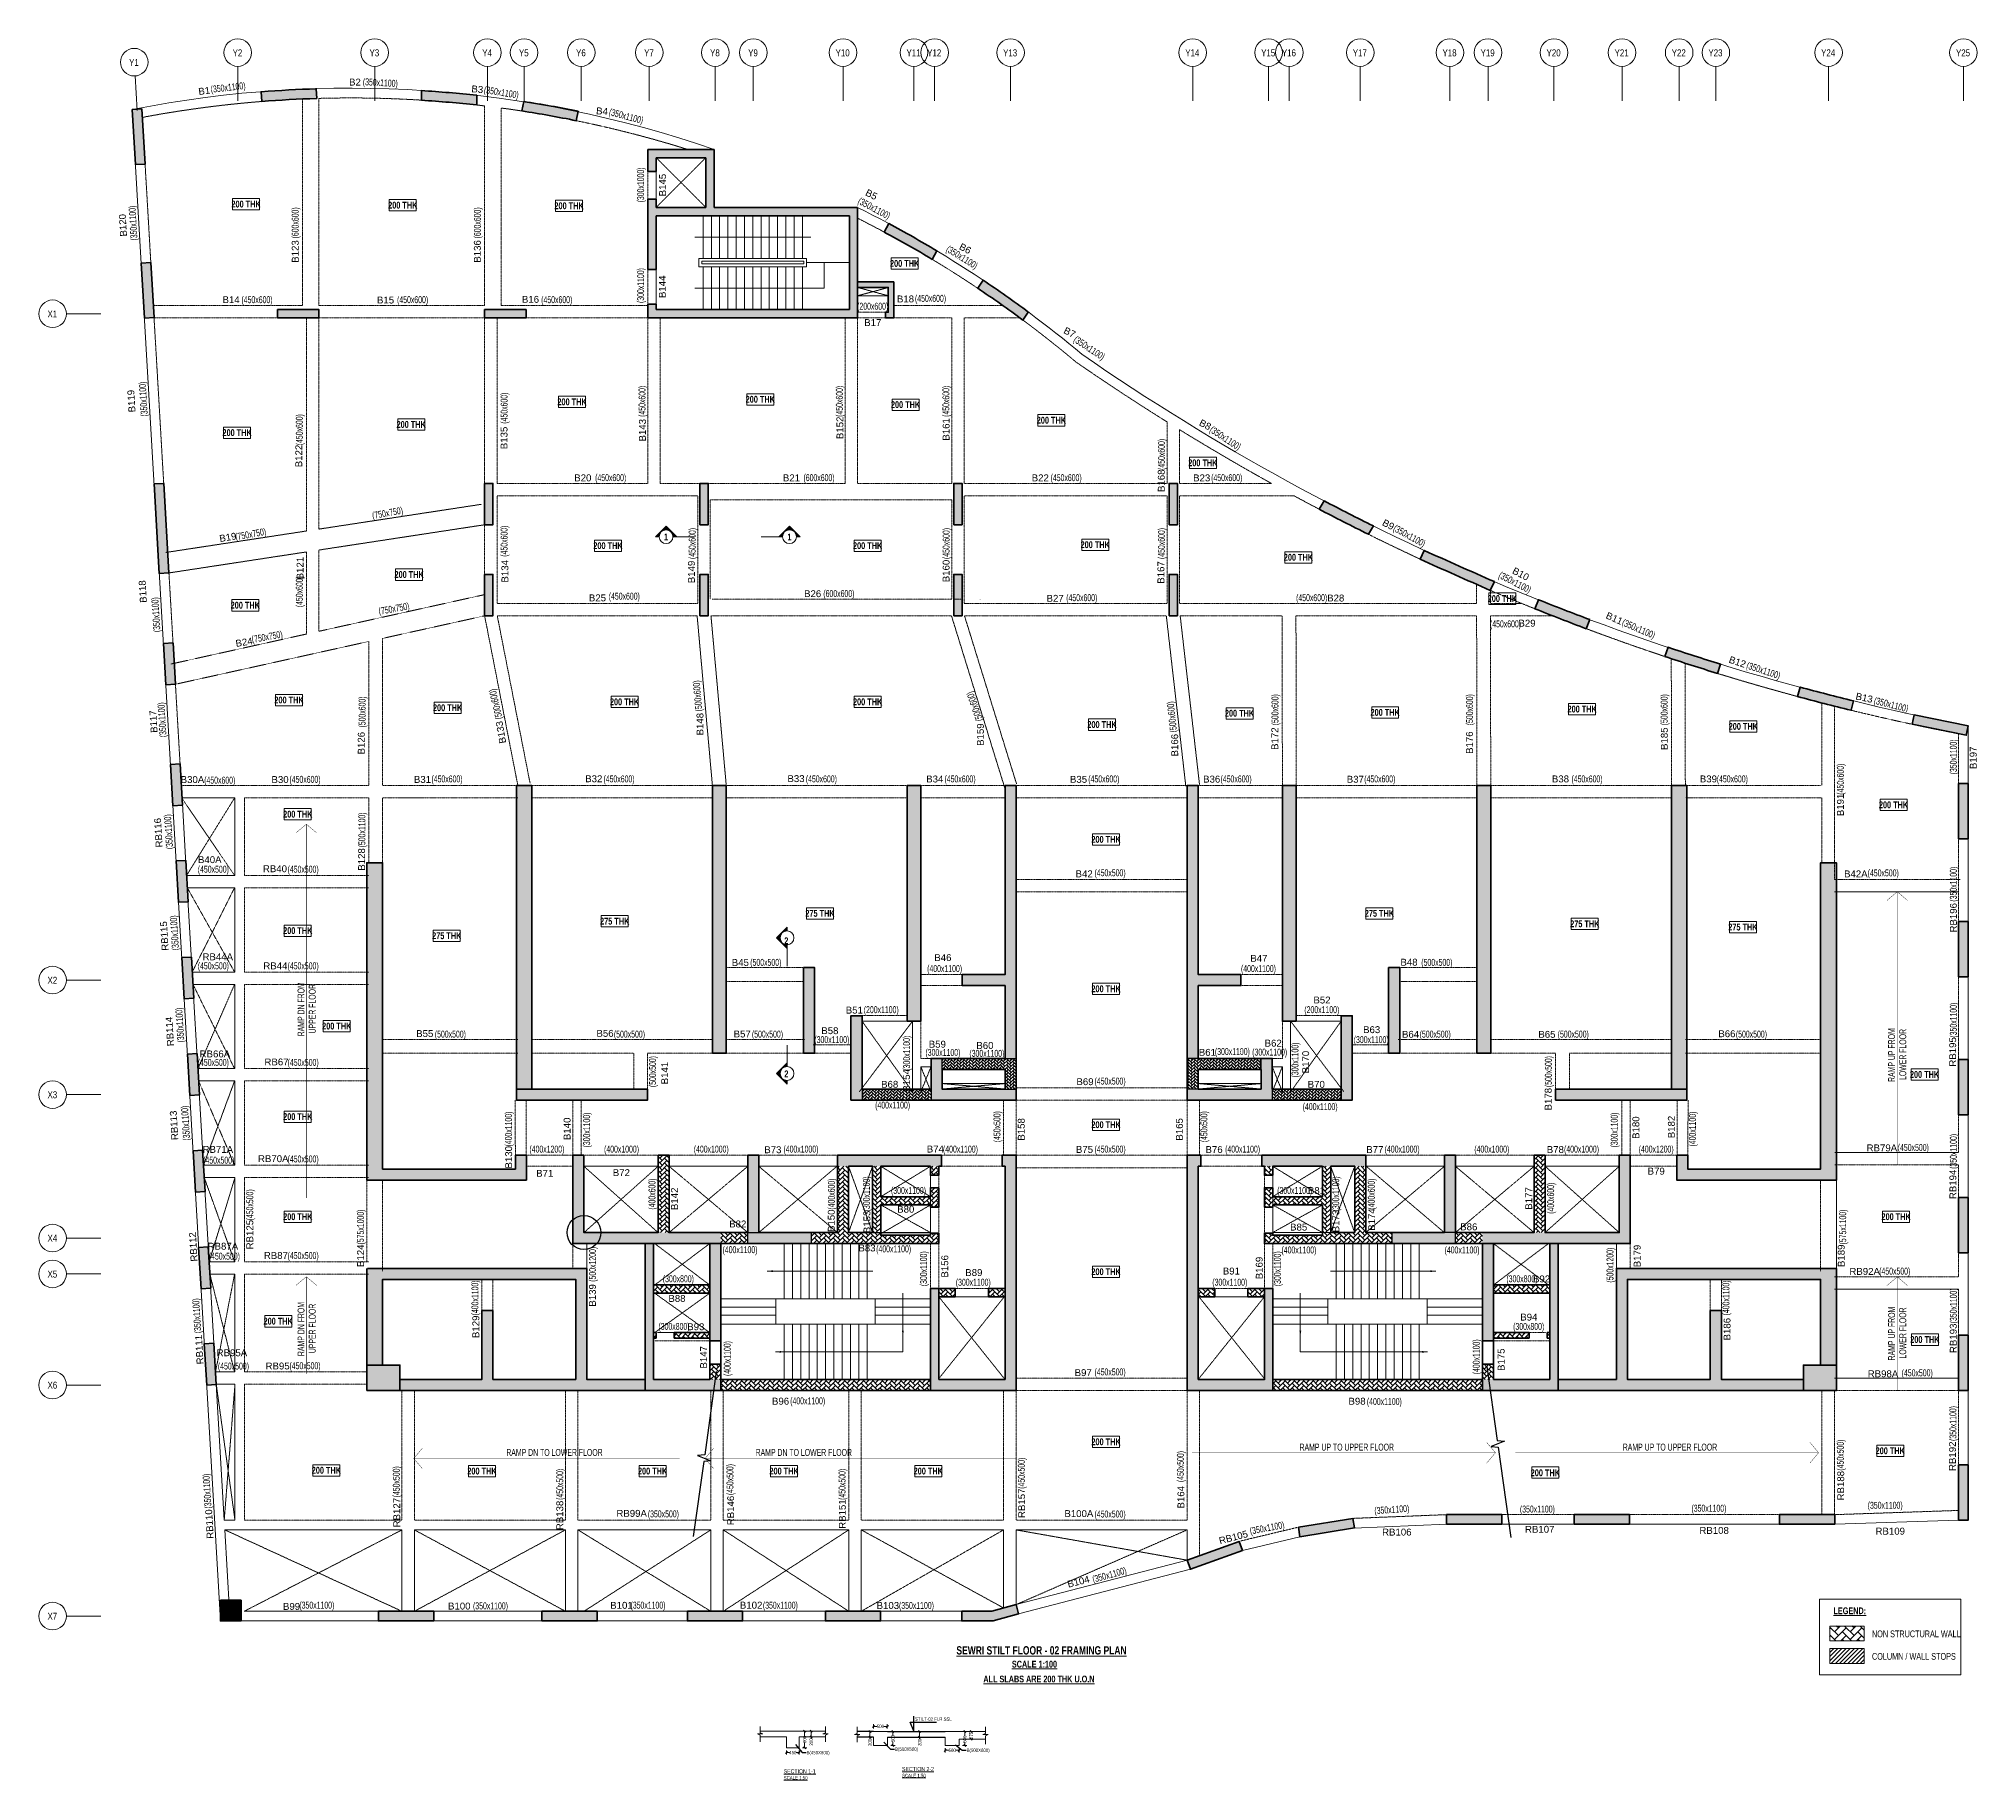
# Model space of a CAD drawing. Header units: millimetres. Extents: x 140 to 70374, y 109 to 63222.
import ezdxf
from ezdxf.enums import TextEntityAlignment as Align

# ---------------------------------------------------------------- set-up
doc = ezdxf.new("R2010")
doc.units = ezdxf.units.MM
doc.linetypes.add('Grid Line', pattern=[2222.5, 1270, -317.5, 317.5, -317.5])
doc.linetypes.add('HIDDEN', pattern=[0.375, 0.25, -0.125])
for name, color, linetype, lineweight in [('A-ANNO-DIMS', 8, 'Continuous', 15), ('A-DETL-MISC', 35, 'Continuous', 15), ('A-FLOR-IDEN', 11, 'Continuous', 9), ('A-GRIDS', 8, 'Continuous', 9), ('A-HIDD-ABVE', 8, 'HIDDEN', 20), ('G-ANNO-SYMB', 1, 'Continuous', 9), ('G-ANNO-TEXT', 231, 'Continuous', 9), ('S-BEAM', 7, 'Continuous', 18), ('S-BEAM-IDEN', 2, 'Continuous', 9), ('S-COL HATCH', 9, 'Continuous', 0), ('S-COLS', 5, 'Continuous', 35), ('S-GRIDS', 8, 'Continuous', 9), ('SEC TEXT', 50, 'Continuous', 5)]:
    doc.layers.add(name, color=color, linetype=linetype, lineweight=lineweight)
for name, color, linetype in [('Beam Nos', 7, 'Continuous'), ('changes', 7, 'Continuous'), ('dim', 8, 'Continuous'), ('SECTION LINE', 4, 'Continuous'), ('SUNK SLAB', 8, 'Continuous')]:
    doc.layers.add(name, color=color, linetype=linetype)
doc.styles.add('Arial Narrow', font='ARIALN.TTF', dxfattribs={"height": 400})
doc.styles.add('Dim.s & Anno.(Misc.)', font='ARIALN.TTF')
doc.styles.add('SC-BBS1', font='SansSerif')
doc.styles.add('sd', font='ARIALN.TTF')
doc.styles.add('SOBHA', font='swisscl.ttf')
doc.styles.add('Swis721 LtCn BT', font='swisscl.ttf', dxfattribs={"width": 0.9, "height": 233.355162})
doc.styles.add('Swis721 LtCn BT_2', font='swisscl.ttf', dxfattribs={"height": 244.992296})
doc.styles.add('Swis721 LtCn BT_B', font='', dxfattribs={"width": 0.9, "height": 246.918336})
doc.styles.get('Swis721 LtCn BT_B').set_extended_font_data('Swis721 LtCn BT', bold=True)
doc.dimstyles.new('A-GFC-100', dxfattribs={"dimscale": 100, "dimtxt": 1.75, "dimasz": 1.5, "dimexe": 1.5, "dimexo": 0, "dimgap": 1, "dimtad": 1, "dimdsep": 46, "dimtxsty": 'Dim.s & Anno.(Misc.)', "dimblk": 'ARCHTICK', "dimcen": 0, "dimdle": 1.5, "dimclrd": 256, "dimclre": 8, "dimclrt": 6, "dimazin": 2, "dimtfac": 1, "dimtix": 1, "dimtmove": 2, "dimatfit": 3, "dimfxl": 1, "dimtolj": 1, "dimlwd": -1, "dimlwe": 9, "dimarcsym": 0})
doc.dimstyles.new('S-50', dxfattribs={"dimscale": 50, "dimtxt": 2.5, "dimasz": 1.5, "dimexe": 1.5, "dimexo": 1.5, "dimgap": 0.1, "dimtad": 0, "dimdec": 0, "dimrnd": 0.0005, "dimzin": 0, "dimdsep": 46, "dimtxsty": 'SOBHA', "dimblk": 'OBLIQUE', "dimcen": 0.09, "dimclrd": 8, "dimclre": 8, "dimclrt": 6, "dimadec": 0, "dimazin": 0, "dimtfac": 1, "dimtdec": 0, "dimtofl": 0, "dimtmove": 0, "dimatfit": 3, "dimfxl": 1.5, "dimfxlon": 1, "dimtolj": 1, "dimtzin": 0, "dimlwd": -1, "dimlwe": -1, "dimarcsym": 0})
pattern_1 = [(45, (-31966103.18, 21022167.41), (0, 113.13708499), [240, -80]), (135, (-31966046.61, 21022223.98), (9e-15, 113.13708499), [240, -80])]
pattern_2 = [(45, (-31794446.85, 20735559.75), (0, 169.7056275), [360, -120]), (135, (-31794362, 20735644.6), (1e-14, 169.7056275), [360, -120])]
pattern_3 = [(45, (-31794446.85, 20683630.75), (0, 169.7056275), [360, -120]), (135, (-31794362, 20683715.6), (1e-14, 169.7056275), [360, -120])]
pattern_4 = [(45, (-31794446.854, 20735559.75), (0, 113.13708499), [240, -80]), (135, (-31794390.286, 20735616.32), (9e-15, 113.13708499), [240, -80])]

msp = doc.modelspace()

# ---------------------------------------------------------------- texts
at = {"layer": 'A-FLOR-IDEN', "color": 1, "char_height": 246.92, "width": 1155, "attachment_point": 2, "line_spacing_factor": 0.964267, "style": 'Swis721 LtCn BT_B'}
for s, insert in [('200 THK', (7651, 57355.1)), ('200 THK', (7651, 57355.1)), ('200 THK', (13329.5, 57314.1)), ('200 THK', (13329.5, 57314.1)), ('200 THK', (19353.5, 57293.1)), ('200 THK', (19353.5, 57293.1)), ('200 THK', (31513, 55203.8)), ('200 THK', (31513, 55203.8)), ('200 THK', (19461.5, 50187.3)), ('200 THK', (19461.5, 50187.3)), ('200 THK', (26282, 50279.4)), ('200 THK', (26282, 50279.4)), ('200 THK', (31546, 50086.3)), ('200 THK', (31546, 50086.3)), ('200 THK', (13633.5, 49368.3)), ('200 THK', (13633.5, 49368.3)), ('200 THK', (36828.5, 49521.8)), ('200 THK', (36828.5, 49521.8)), ('200 THK', (7326, 49071.3)), ('200 THK', (7326, 49071.3)), ('200 THK', (42318, 47976.3)), ('200 THK', (42318, 47976.3)), ('200 THK', (20764, 44974.8)), ('200 THK', (20764, 44974.8)), ('200 THK', (30172.5, 44974.8)), ('200 THK', (30172.5, 44974.8)), ('200 THK', (38417.5, 45010.3)), ('200 THK', (38417.5, 45010.3)), ('200 THK', (45780, 44552.8)), ('200 THK', (45780, 44552.8)), ('200 THK', (13559, 43928.3)), ('200 THK', (13559, 43928.3)), ('200 THK', (53168.4, 43058.7, 0)), ('200 THK', (53168.4, 43058.7, 0)), ('200 THK', (7623.2, 42816.9)), ('200 THK', (7623.2, 42816.9)), ('200 THK', (9207, 39381.8)), ('200 THK', (9207, 39381.8)), ('200 THK', (14954, 39101.8)), ('200 THK', (14954, 39101.8)), ('200 THK', (21365, 39314.8)), ('200 THK', (21365, 39314.8)), ('200 THK', (30172.5, 39314.8)), ('200 THK', (30172.5, 39314.8)), ('200 THK', (43646.5, 38901.3)), ('200 THK', (43646.5, 38901.3)), ('200 THK', (48922.5, 38932.3)), ('200 THK', (48922.5, 38932.3)), ('200 THK', (56060, 39053.8)), ('200 THK', (56060, 39053.8)), ('200 THK', (38663.5, 38492.3)), ('200 THK', (38663.5, 38492.3)), ('200 THK', (61899, 38425.3)), ('200 THK', (61899, 38425.3)), ('200 THK', (9524.6, 35243.7)), ('200 THK', (67342, 35582.8)), ('200 THK', (67342, 35582.8)), ('200 THK', (38809.2, 34330.6)), ('275 THK', (28445.2, 31649)), ('275 THK', (48715.4, 31649)), ('200 THK', (9524.6, 31024.5)), ('275 THK', (21007.8, 31365.2)), ('275 THK', (56156.4, 31269.6, 0)), ('275 THK', (61884.6, 31152.6)), ('275 THK', (14923.4, 30838.3, 0)), ('200 THK', (38809.2, 28916.3)), ('200 THK', (10937.1, 27564.5)), ('200 THK', (68466.1, 25811.2)), ('200 THK', (9524.6, 24282.6)), ('200 THK', (38809.2, 23990.5)), ('200 THK', (9524.6, 20656.3)), ('200 THK', (67435.6, 20656.3)), ('200 THK', (38809.2, 18663.1)), ('200 THK', (8815.1, 16868.3)), ('200 THK', (68478.6, 16204.3)), ('200 THK', (38809.2, 12497.7)), ('200 THK', (67222.8, 12173.9)), ('200 THK', (10560.2, 11467.1)), ('200 THK', (16198, 11438.3)), ('200 THK', (22381.3, 11438.3)), ('200 THK', (27143.8, 11438.3)), ('200 THK', (32368.8, 11438.3)), ('200 THK', (54725.9, 11374.3))]:
    msp.add_mtext(s, dxfattribs=dict(at, insert=insert))
at = {"layer": 'Beam Nos', "color": 3, "style": 'SC-BBS1'}
for s, rotation, p in [('B1', 7.549164, (6162.3, 61136.5)), ('B3', 355.133948, (16013.7, 61193.8, 0)), ('B4', 355.133948, (20530.9, 60398.7, 0)), ('B145', 90, (22941.6, 57919.2, 0)), ('B5', 332.64829, (30217.7, 57398.7, 0)), ('B123', 90, (9632.5, 55512.2)), ('B136', 90, (16230.1, 55514.5, 0)), ('B6', 332.64829, (33616.1, 55441.4)), ('B144', 90, (22931.7, 54233.6)), ('B7', 332.64829, (37400.4, 52402.9, 0)), ('B143', 90, (22212, 49034.1)), ('B152', 90, (29367.6, 49121, 0)), ('B161', 90, (33213.9, 49065.5, 0)), ('B8', 332.64829, (42311.2, 49059.4, 0)), ('B122', 90, (9761.5, 48101)), ('B135', 90, (17197.7, 48755.4, 0)), ('B168', 90, (41010.7, 47203.9, 0)), ('B9', 332.64829, (48945.3, 45437.3, 0)), ('B19', 9.458343, (7024.8, 44958.7, 0)), ('B121', 90, (9807.9, 44038.1)), ('B134', 90, (17229.4, 43922.8, 0)), ('B149', 90, (23987.4, 43898.7, 0)), ('B160', 90, (33213.9, 43933.9, 0)), ('B167', 90, (40996.3, 43879.7, 0)), ('B10', 331.961303, (53741.7, 43649.4)), ('B11', 335.988913, (57146.2, 42034.3)), ('B24', 9.458343, (7611.6, 41156.5)), ('B12', 341.267559, (61623, 40449.7)), ('B13', 347.635051, (66238.6, 39144.4, 0)), ('B148', 90, (24297.4, 38382.3, 0)), ('B126', 90, (12023.8, 37693.4)), ('B133', 99.963771, (17081.1, 38120, 0)), ('B159', 90, (34456.3, 38002.8, 0)), ('B166', 90, (41498.1, 37620.1, 0)), ('B172', 90, (45124.6, 37858.4)), ('B176', 90, (52177.6, 37712.4, 0)), ('B185', 90, (59236.9, 37855.2)), ('B191', 90, (65618.2, 35455.2, 0)), ('B128', 90, (12035.7, 33480)), ('B141', 90, (23017.9, 25738.3)), ('B170', 90, (46241.2, 26137)), ('B154', 90, (31779.4, 25473.5, 0)), ('B178', 90, (55029, 24791.4)), ('B140', 90, (19482.6, 23717.5)), ('B158', 90, (35936.7, 23696.6, 0)), ('B165', 90, (41665.9, 23696.4, 0)), ('B180', 90, (58206.2, 23760)), ('B182', 90, (59491.6, 23783.2)), ('B130', 90, (17365.2, 22685.9, 0)), ('B142', 90, (23374.3, 21180.6)), ('B177', 90, (54324.1, 21193.4)), ('RB125', 90, (7986.2, 19883.3)), ('B150', 90, (29053.2, 20385.4)), ('B153', 90, (30345.9, 20343.5, 0)), ('B173', 90, (47335, 20374.6)), ('B174', 90, (48633.6, 20429.3)), ('B124', 90, (12000.1, 19117.5)), ('B156', 90, (33166.8, 18733.5, 0)), ('B169', 90, (44559.9, 18673.9, 0)), ('B179', 90, (58253.1, 19107.3)), ('B189', 90, (65646, 19116.3, 0)), ('B139', 90, (20400.4, 17679.9)), ('B129', 90, (16175.7, 16543.5, 0)), ('B186', 90, (61509.7, 16455.9, 0)), ('B147', 90, (24427.3, 15437.1, 0)), ('B175', 90, (53325.6, 15350)), ('RB188', 90, (65627.6, 10784.1, 0)), ('RB157', 90, (35951.3, 10146.9, 0)), ('B164', 90, (41722.4, 10364.5, 0)), ('RB127', 90, (13311.8, 9807.5)), ('RB138', 90, (19217.7, 9706.3)), ('RB146', 90, (25407.8, 9883.8, 0)), ('RB151', 90, (29454.4, 9755.1, 0))]:
    msp.add_text(s, height=250, rotation=rotation, dxfattribs=at).set_placement(p, align=Align.BOTTOM_CENTER)
for s, p in [('B2', (11596, 61452.1, 0)), ('B14', (7108, 53565.6, 0)), ('B15', (12704.5, 53553.1, 0)), ('B16', (17956, 53577.6, 0)), ('B18', (31543.5, 53592.6, 0)), ('B17', (30358.5, 52736.1, 0)), ('B20', (19852.6, 47108.8)), ('B21', (27412.6, 47108.8)), ('B22', (36427.1, 47108.8)), ('B23', (42275.5, 47107.4)), ('B25', (20382.1, 42758.8)), ('B26', (28178.6, 42910.3)), ('B27', (36965.6, 42741.9)), ('B28', (47131.4, 42753.6)), ('B29', (54062.3, 41842)), ('B32', (20249.4, 36203.3)), ('B33', (27576.1, 36208.5)), ('B34', (32604.4, 36195.1)), ('B38', (55274.4, 36197.9)), ('B39', (60634.5, 36197.9)), ('B30A', (5708.6, 36175.1)), ('B30', (8881.8, 36175.1)), ('B31', (14042.5, 36179.8)), ('B35', (37812.4, 36182.6)), ('B36', (42636.9, 36190.5)), ('B37', (47841.5, 36186.7)), ('B40A', (6335.6, 33271.4)), ('RB40', (8697.6, 32942.5)), ('B42', (38017.4, 32758.8)), ('B42A', (65976.2, 32755.9)), ('RB44A', (6626.2, 29751)), ('RB44', (8713.4, 29423.5)), ('B45', (25558.6, 29544.2)), ('B46', (32897.6, 29721.7)), ('B47', (44347.1, 29696.7)), ('B48', (49786.1, 29555.2)), ('B51', (29690.1, 27818.7)), ('B52', (46632.9, 28185.1)), ('B58', (28803.3, 27074)), ('B63', (48432.9, 27110.8)), ('B55', (14125, 26968.5)), ('B56', (20656.6, 26977)), ('B57', (25626, 26953.9, 0)), ('B59', (32696.9, 26584.3)), ('B60', (34421.1, 26537.8, 0)), ('B62', (44865.6, 26621.6)), ('B64', (49842.8, 26943.1)), ('B65', (54783, 26941.6)), ('B66', (61304.9, 26963.4, 0)), ('RB66A', (6521.4, 26231.7)), ('RB67', (8753.7, 25940.6)), ('B61', (42480.3, 26289.1)), ('B68', (30970.4, 25129.7)), ('B69', (38046.9, 25224.7)), ('B70', (46426.9, 25129.7)), ('RB71A', (6627.7, 22770.9)), ('RB70A', (8635.9, 22434.4)), ('B73', (26737.6, 22758.8)), ('B74', (32624.1, 22783)), ('B75', (38028.6, 22769.7)), ('B76', (42724.1, 22766.2)), ('B77', (48549.1, 22766.2)), ('B78', (55088.1, 22766.2)), ('RB79A', (66919.2, 22826.4)), ('B71', (18473, 21905.4)), ('B72', (21248, 21927.9)), ('B79', (58742.6, 21982.8)), ('B81', (46433.3, 21279.9)), ('B82', (25465.8, 20068.6)), ('B80', (31552.6, 20603.9)), ('B85', (45788.6, 19954.9)), ('B86', (51953.3, 19964.4)), ('RB87A', (6811.3, 19263, 0)), ('RB87', (8731.4, 18926.9)), ('B83', (30147.2, 19198.5)), ('B89', (34020, 18307.6)), ('B91', (43351, 18362.5, 0)), ('B92', (54589.5, 18077.4, 0)), ('RB92A', (66296.2, 18350.4)), ('B88', (23263.6, 17369.9)), ('B94', (54128.6, 16693.7, 0)), ('B93', (23946.5, 16344.1, 0)), ('RB95A', (7137.3, 15401.2, 0)), ('RB95', (8793.7, 14922, 0)), ('B97', (37982.3, 14680.8, 0)), ('RB98A', (66960, 14638.7, 0)), ('B96', (27016.8, 13646.2, 0)), ('B98', (47903.8, 13645, 0)), ('RB99A', (21622.3, 9581.4, 0)), ('B100A', (37824.7, 9572.5, 0)), ('B99', (9298.8, 6208.9, 0)), ('B100', (15376.3, 6221.4, 0)), ('B101', (21253, 6248.4, 0)), ('B102', (25950.1, 6253.2, 0)), ('B103', (30905, 6242.9, 0))]:
    msp.add_text(s, height=250, dxfattribs=at).set_placement(p, align=Align.BOTTOM_CENTER)
at = {"layer": 'Beam Nos', "style": 'SC-BBS1'}
for s, rotation, p in [('B120', 93.339, (3387.2, 56473.4, 0)), ('B119', 93.339, (3695.2, 50101.9, 0)), ('B118', 93.339, (4106.7, 43199.4, 0)), ('B117', 93.339, (4495.7, 38487.4, 0)), ('B197', 90, (70428.8, 37163, 0)), ('RB116', 93.339, (4671.7, 34459.4, 0)), ('RB196', 90, (69710.6, 31365.9, 0)), ('RB115', 93.339, (4888.2, 30716.4, 0)), ('RB114', 93.339, (5084.2, 27255.4, 0)), ('RB195', 90, (69685, 26504.4, 0)), ('RB113', 93.339, (5240.7, 23852.9, 0)), ('RB194', 90, (69692.1, 21703.2, 0)), ('RB112', 93.339, (5937.2, 19450.4, 0)), ('RB111', 93.339, (6154.5, 15726.4, 0)), ('RB193', 90, (69706.6, 16124.6, 0)), ('RB192', 90, (69676.7, 11851, 0)), ('RB110', 93.339, (6523.3, 9404.9, 0)), ('RB105', 14.57455, (43473.6, 8721.7, 0)), ('B104', 14.57455, (37860.1, 7114.7, 0))]:
    msp.add_text(s, height=250, rotation=rotation, dxfattribs=at).set_placement(p, align=Align.BOTTOM_CENTER)
for s, p in [('RB106', (49344.8, 8902, 0)), ('RB107', (54522.8, 9004, 0)), ('RB108', (60841.3, 8962, 0)), ('RB109', (67222.8, 8936, 0))]:
    msp.add_text(s, height=250, dxfattribs=at).set_placement(p, align=Align.BOTTOM_CENTER)
at = {"layer": 'dim', "color": 6, "char_height": 125, "attachment_point": 1, "style": 'SOBHA'}
for s, insert in [('\\A1;STILT-02 FLR SSL', (31887.6, 2387.2, 0)), ('\\A1; B(450X600) ', (27914.6, 1172.7)), ('\\A1; B(500X500) ', (31121.4, 1299.4, 0)), ('\\A1; B(500X600) ', (33713.4, 1258.1, 0))]:
    msp.add_mtext(s, dxfattribs=dict(at, insert=insert))
at = {"layer": 'G-ANNO-SYMB', "color": 5, "char_height": 246.9, "width": 330, "line_spacing_factor": 0.964267, "style": 'Swis721 LtCn BT_B'}
for s, insert, attachment_point in [('1', (22868, 45290.2), 2), ('1', (27339.4, 45290.2), 2), ('2', (27225.5, 30407.3), 8), ('2', (27225.9, 25584.7), 8)]:
    msp.add_mtext(s, dxfattribs=dict(at, insert=insert, attachment_point=attachment_point))
at = {"layer": 'G-ANNO-TEXT', "color": 7, "char_height": 244.992, "attachment_point": 1, "line_spacing_factor": 0.971848, "style": 'Swis721 LtCn BT_2'}
for s, insert, width in [('\\fSwis721 LtCn BT|b1|i0|c0|p34|;\\LLEGEND:', (65165.4, 6372.3), 1299), ('NON STRUCTURAL WALL', (66561.3, 5536.9), 3845.238), ('COLUMN / WALL STOPS', (66561.3, 4720.5), 3845.238)]:
    msp.add_mtext(s, dxfattribs=dict(at, insert=insert, width=width))
at = {"layer": 'G-ANNO-TEXT', "color": 6, "insert": (33387.5, 4966.4), "char_height": 300, "width": 6923.66, "attachment_point": 1, "line_spacing_factor": 0.971848, "style": 'Swis721 LtCn BT_2'}
msp.add_mtext('{\\fSwis721 LtCn BT|b1|i0|c0|p34;\\LSEWRI STILT FLOOR - 02 FRAMING PLAN }', dxfattribs=at)
at = {"layer": 'G-ANNO-TEXT', "color": 1, "char_height": 244.992, "attachment_point": 1, "line_spacing_factor": 0.971848, "style": 'Swis721 LtCn BT_2'}
for s, insert, width in [('{\\fSwis721 LtCn BT|b1|i0|c0|p34;\\LSCALE 1:100}', (35398.7, 4438.8), 1551.037), ('{\\fSwis721 LtCn BT|b1|i0|c0|p34;\\LALL SLABS ARE 200 THK U.O.N}', (34364.4, 3900.4), 3728.693)]:
    msp.add_mtext(s, dxfattribs=dict(at, insert=insert, width=width))
at = {"layer": 'S-BEAM-IDEN', "style": 'Swis721 LtCn BT', "width": 0.8}
for s, rotation, p in [('(350x1100)', 6.479048, (6384.1, 61263.2)), ('(350x1100)', 356.840561, (11876.8, 61543.6)), ('(350x1100)', 350.685393, (16256.6, 61258.4)), ('(350x1100)', 345.05471, (20779.6, 60460.6)), ('(300x1000)', 90, (22071.8, 57292.5, 0)), ('(350x1100)', 93.604421, (3718.9, 55916.1, 0)), ('(600x600)', 90, (9555.1, 55986.2)), ('(600x600)', 90, (16157.5, 55986.2, 0)), ('(350x1100)', 331.79745, (29790.8, 57265.8)), ('(350x1100)', 327.983375, (32988.2, 55533.8)), ('(300x1100)', 90, (22071.8, 53644.7, 0)), ('(450x600)', 360, (7484.4, 53641.3)), ('(450x600)', 360, (13122.1, 53641.3)), ('(450x600)', 360, (18344.5, 53641.3)), ('(200x600)', 360, (29791.7, 53404.1, 0)), ('(450x600)', 360, (31886.6, 53689.5, 0)), ('(350x1100)', 326.357118, (37606.4, 52261.6)), ('(350x1100)', 93.604421, (4091.1, 49536.4, 0)), ('(450x600)', 90, (17124.3, 49271.6)), ('(450x600)', 90, (22122.1, 49518.7, 0)), ('(450x600)', 90, (29272.1, 49518.7, 0)), ('(450x600)', 90, (33132.8, 49518.7, 0)), ('(450x600)', 90, (9705.5, 48490.5, 0)), ('(350x1100)', 326.357118, (42535.2, 48992.9)), ('(450x600)', 90, (40939.8, 47595.3, 0)), ('(450x600)', 360, (20298.8, 47191.3)), ('(600x600)', 360, (27847, 47191.3)), ('(450x600)', 360, (36800.5, 47191.3)), ('(450x600)', 360, (42618.6, 47191.3)), ('(750x750)', 10.409518, (12242.6, 45813.5)), ('(750x750)', 10.409518, (7285.6, 45045)), ('(450x600)', 90, (17124.3, 44450.8)), ('(450x600)', 90, (23939.8, 44365.8, 0)), ('(450x600)', 90, (33139.8, 44365.8, 0)), ('(450x600)', 90, (40939.8, 44365.8, 0)), ('(350x1100)', 331.043018, (49189.6, 45405.8)), ('(350x1100)', 332.517574, (53005.1, 43703)), ('(450x600)', 90, (9705.5, 42620.5, 0)), ('(450x600)', 360, (20791.3, 42894)), ('(600x600)', 360, (28566.3, 42991.3)), ('(450x600)', 360, (37367.2, 42841.3)), ('(450x600)', 360, (45696, 42841.3)), ('(350x1100)', 93.604421, (4546.8, 41724.7, 0)), ('(750x750)', 10.409518, (12478.5, 42344.9, 0)), ('(450x600)', 360, (52719.5, 41891.8)), ('(350x1100)', 336.769663, (57476.4, 41973.5)), ('(750x750)', 10.409518, (7883.1, 41325.7, 0)), ('(350x1100)', 341.716901, (61989.1, 40409.7)), ('(500x600)', 103.063954, (16942.7, 38586.2)), ('(500x600)', 95.079556, (24182.8, 38854.7, 0)), ('(500x600)', 109.177342, (34350.6, 38530, 0)), ('(350x1100)', 345.468765, (66611.7, 39131.2)), ('(350x1100)', 93.604421, (4769.1, 37915.3, 0)), ('(500x600)', 90, (11981.2, 38260.6)), ('(500x600)', 96.261232, (41381.2, 38098.9, 0)), ('(500x600)', 90, (45056, 38342)), ('(500x600)', 90, (52106, 38342, 0)), ('(500x600)', 90, (59156, 38342)), ('(350x1100)', 90, (69634, 36563.5)), ('(450x600)', 90, (65541, 35825.1)), ('(450x600)', 360, (6134.6, 36227.9)), ('(450x600)', 360, (9223.4, 36257.1)), ('(350x1100)', 93.604421, (5005.7, 33859.5, 0)), ('(500x1100)', 90, (11973.2, 33916.8)), ('(450x500)', 360, (5901, 32999.5)), ('(450x500)', 360, (9155.4, 32999.5)), ('(350x1100)', 90, (69634, 31950, 0)), ('(350x1100)', 93.604421, (5219.6, 30193.9, 0)), ('(450x500)', 360, (5901, 29499.5)), ('(450x500)', 360, (9155.4, 29499.5)), ('(500x500)', 360, (25919.2, 29624.7)), ('(400x1100)', 360, (32327.7, 29400.1, 0)), ('RAMP DN FROM', 90, (9767.2, 27067.9)), ('UPPER FLOOR', 90, (10172.2, 27170.5)), ('(200x1100)', 360, (30031.6, 27910.1, 0)), ('(350x1100)', 93.604421, (5414.5, 26853.5, 0)), ('(350x1100)', 90, (69634, 27022)), ('(500x500)', 360, (14489.6, 27024.7)), ('(500x500)', 360, (20978.1, 27024.7)), ('(500x500)', 360, (25979.5, 27024.7)), ('(300x1100)', 360, (28242.3, 26824.7)), ('(300x1100)', 90, (31708.5, 25824.3, 0)), ('RAMP UP FROM', 90, (67396, 25415.5)), ('LOWER FLOOR', 90, (67800.9, 25486.4)), ('(450x500)', 360, (5901, 25999.5)), ('(450x500)', 360, (9155.4, 25999.5)), ('(500x500)', 90, (22504, 25226.7)), ('(300x1100)', 360, (32265.8, 26360.1, 0)), ('(300x1100)', 90, (45780.8, 25577.7, 0)), ('(500x500)', 90, (54960.2, 25226.7)), ('(350x1100)', 93.604421, (5621.9, 23297.9, 0)), ('(400x1100)', 90, (17283.2, 23076)), ('(300x1100)', 90, (20115.5, 23040.5)), ('(450x500)', 90, (34983.4, 23230.8)), ('(450x500)', 90, (42480.8, 23230.8)), ('(300x1100)', 90, (57348.7, 23040.5)), ('(400x1100)', 90, (60181, 23076)), ('(350x1100)', 90, (69634, 22266)), ('(450x500)', 360, (6097.8, 22456.2)), ('(450x500)', 360, (9155.4, 22499.5)), ('(400x1200)', 360, (17917.7, 22857.4)), ('(400x1000)', 360, (20622.1, 22857.4)), ('(400x1000)', 360, (23872.1, 22857.4)), ('(400x1000)', 360, (27122.1, 22857.4)), ('(400x1100)', 360, (32902.1, 22857.4)), ('(450x500)', 360, (38392.6, 22857.4)), ('(450x500)', 90, (7909.6, 20398.4, 0)), ('(400x600)', 90, (22483.4, 20789.4)), ('(400x600)', 90, (28983.4, 20789.4)), ('(300x1100)', 90, (30253.4, 20726.8)), ('(300x1100)', 360, (31019.8, 21358.1)), ('(300x1100)', 90, (47255.4, 20726.8)), ('(400x600)', 90, (48546, 20789.4, 0)), ('(400x600)', 90, (55043.3, 20637.8, 0)), ('(575x1000)', 90, (11921.9, 19525.7)), ('(575x1100)', 90, (65625.2, 19525.7)), ('(450x500)', 360, (6300.9, 18975)), ('(450x500)', 360, (9155.4, 18999.5)), ('(500x1200)', 90, (20327.3, 18174.1)), ('(400x1100)', 360, (24915.1, 19212)), ('(400x1100)', 360, (30481, 19240.9)), ('(300x1100)', 90, (32321.9, 18013.1, 0)), ('(300x1100)', 90, (45142.3, 18013.1, 0)), ('(400x1100)', 360, (45165.4, 19201.7)), ('(400x1100)', 360, (51075.1, 19201.7)), ('(500x1200)', 90, (57194.2, 18143.2)), ('(300x800)', 360, (22749.9, 18157.4)), ('(300x1100)', 360, (33365.9, 18032.2)), ('(300x800)', 360, (53315.9, 18157.4)), ('(400x1100)', 90, (16068.9, 16956.1)), ('(400x1100)', 90, (61395.3, 16956.1)), ('(350x1100)', 90, (69634, 16668.5)), ('(350x1100)', 93.604421, (6029.3, 16315.9, 0)), ('RAMP DN FROM', 90, (9767.2, 15481.4)), ('UPPER FLOOR', 90, (10172.2, 15584)), ('RAMP UP FROM', 90, (67396, 15323.5)), ('LOWER FLOOR', 90, (67800.9, 15394.4)), ('(300x800)', 360, (22591.9, 16432.2)), ('(400x1100)', 90, (25209.9, 14758.9)), ('(400x1100)', 90, (52348.6, 14821.4)), ('(450x500)', 360, (6630.2, 14995.1)), ('(450x500)', 360, (9223.4, 15007.1)), ('(450x500)', 360, (38392.6, 14782.2)), ('(400x1100)', 360, (27366.6, 13733.3)), ('(400x1100)', 360, (48259.1, 13709)), ('(350x1100)', 90, (69620, 12404.5, 0)), ('(450x500)', 90, (65539.8, 11329.3)), ('(450x500)', 90, (13219.6, 10362)), ('(450x500)', 90, (25309.1, 10442.6)), ('(450x500)', 90, (35866.2, 10672.1)), ('(450x500)', 90, (41627.9, 10913.9)), ('(350x1100)', 93.604421, (6400, 9961.8, 0)), ('(450x500)', 90, (19143.7, 10269.6)), ('(450x500)', 90, (29369.6, 10269.6)), ('(350x500)', 360, (22207.7, 9636.2)), ('(450x500)', 360, (38392.6, 9632.2)), ('(350x1100)', 4.137547, (48540.3, 9749.9, 0)), ('(350x1100)', 10.788367, (44046.7, 9013.2)), ('(350x1100)', 15.483236, (38353.4, 7265.3)), ('(350x1100)', 360, (9582.8, 6329.6)), ('(350x1100)', 360, (15874.1, 6304.2)), ('(350x1100)', 360, (21580.3, 6329.6)), ('(350x1100)', 360, (26376.4, 6326.4)), ('(350x1100)', 360, (31308.1, 6319.5))]:
    msp.add_text(s, height=250, rotation=rotation, dxfattribs=at).set_placement(p)
for s, p in [('(450x600)', (14368.4, 36273)), ('(450x600)', (20600.5, 36273)), ('(450x600)', (27931.8, 36273)), ('(450x600)', (32956.9, 36273)), ('(450x600)', (38166.3, 36273)), ('(450x600)', (42958.2, 36273)), ('(450x600)', (48165.2, 36273)), ('(450x600)', (55673.5, 36273)), ('(450x600)', (60937.5, 36273)), ('(450x500)', (38392.6, 32873)), ('(450x500)', (66405.1, 32865.4)), ('(400x1100)', (43698.8, 29400.1, 0)), ('(500x500)', (50232.6, 29624.7)), ('(200x1100)', (45994.9, 27910.1, 0)), ('(300x1100)', (47784.2, 26824.7)), ('(500x500)', (50172.3, 27024.7)), ('(500x500)', (55173.7, 27024.7)), ('(500x500)', (61629.7, 27024.7)), ('(300x1100)', (33858.5, 26327, 0)), ('(300x1100)', (42754, 26393.2, 0)), ('(300x1100)', (44105, 26373.4, 0)), ('(450x500)', (38392.6, 25323)), ('(400x1100)', (30443.6, 24453.7, 0)), ('(400x1100)', (45933.2, 24396.4, 0)), ('(450x500)', (67495.1, 22917.5, 0)), ('(400x1100)', (43124.3, 22857.4)), ('(400x1000)', (48904.3, 22857.4)), ('(400x1000)', (52154.3, 22857.4)), ('(400x1000)', (55404.3, 22857.4)), ('(400x1200)', (58108.7, 22857.4)), ('(300x1100)', (45012, 21358.1)), ('(300x1100)', (42660.6, 18032.2)), ('(450x500)', (66822.6, 18434.6, 0)), ('(300x800)', (53559.9, 16432.2)), ('(450x500)', (67635.9, 14748.8)), ('RAMP DN TO LOWER FLOOR', (17079.7, 11864.4)), ('RAMP DN TO LOWER FLOOR', (26112.7, 11864.4)), ('RAMP UP TO UPPER FLOOR', (45821.4, 12056.4)), ('RAMP UP TO UPPER FLOOR', (57531, 12056.4)), ('(350x1100)', (53804.4, 9812.5, 0)), ('(350x1100)', (60020.3, 9840.7)), ('(350x1100)', (66405.8, 9948.8))]:
    msp.add_text(s, height=250, dxfattribs=at).set_placement(p)
at = {"layer": 'SEC TEXT', "color": 1, "linetype": 'ByBlock', "char_height": 150, "width": 1170.106, "attachment_point": 1, "rotation": 0.010721, "style": 'sd'}
for s, insert in [('{\\fSwis721 LtCn BT|b0|i0|c0|p34;\\LSECTION 1-1\\P\\H0.83333x;SCALE 1:50}', (27132.9, 509.2)), ('{\\fSwis721 LtCn BT|b0|i0|c0|p34;\\LSECTION 2-2\\P\\H0.83333x;SCALE 1:50}', (31418, 591.3))]:
    msp.add_mtext(s, dxfattribs=dict(at, insert=insert))

# ---------------------------------------------------------------- blocks, each defined once
blk = doc.blocks.new('*U10')
blk.add_lwpolyline([(-28.23, 0), (-1.25, 0), (-0.62, 2.5), (0.62, -2.5), (1.25, 0), (34.3, 0)])
blk = doc.blocks.new('*U9')
blk.add_lwpolyline([(-31.73, 0), (-1.25, 0), (-0.62, 2.5), (0.62, -2.5), (1.25, 0), (28.62, 0)])
blk = doc.blocks.new('_ARCHTICK')
at = {"color": 0, "linetype": 'ByBlock', "const_width": 0.15}
blk.add_lwpolyline([(-0.5, -0.5), (0.5, 0.5)], dxfattribs=at)
blk = doc.blocks.new('A$Cb7cd9481')
at = {"layer": 'S-COL HATCH', "transparency": 33554687}
h = blk.add_hatch(color=256, dxfattribs=at)
h.dxf.hatch_style = 1
h.paths.add_polyline_path([(-9681, 41101), (-9700, 41450, 0.01185), (-11697, 41341), (-11678, 40991, -0.011949)])
h = blk.add_hatch(color=256, dxfattribs=at)
h.dxf.hatch_style = 1
h.paths.add_polyline_path([(-3886, 40864), (-3886, 41216, 0.011892), (-5886, 41384), (-5886, 41033, -0.011992)])
h = blk.add_hatch(color=256, dxfattribs=at)
h.dxf.hatch_style = 1
h.paths.add_polyline_path([(-282, 40295), (-212, 40638, 0.011811), (-2182, 40990), (-2251, 40647, -0.01191)])
h = blk.add_hatch(color=256, dxfattribs=at)
h.dxf.hatch_style = 1
h.paths.add_polyline_path([(-16019, 40721), (-16368, 40700), (-16252, 38704), (-15902, 38724)])
h = blk.add_hatch(color=256, dxfattribs=at)
h.dxf.hatch_style = 1
h.paths.add_polyline_path([(9915, 37151), (4715, 37151), (4715, 39251), (2315, 39251), (2315, 38451), (2615, 38451), (2615, 38951), (4415, 38951), (4415, 37151), (2615, 37151), (2615, 37451), (2315, 37451), (2315, 34901), (2615, 34901), (2615, 36851), (9615, 36851), (9615, 33451), (2615, 33451), (2615, 33651), (2315, 33651), (2315, 33151), (9915, 33151)])
h = blk.add_hatch(color=256, dxfattribs=at)
h.dxf.hatch_style = 1
h.paths.add_polyline_path([(11046, 36567), (10880, 36258, -0.01191), (12618, 35269), (12784, 35577, 0.011811)])
h = blk.add_hatch(color=256, dxfattribs=at)
h.dxf.hatch_style = 1
h.paths.add_polyline_path([(-15694, 35157), (-16043, 35136), (-15927, 33140), (-15578, 33160)])
h = blk.add_hatch(color=256, dxfattribs=at)
h.dxf.hatch_style = 1
h.paths.add_polyline_path([(11225, 34450), (9915, 34450), (9915, 34250), (11025, 34250), (11025, 33350), (10925, 33350), (10925, 33151), (11225, 33150), (11225, 33350)])
h = blk.add_hatch(color=256, dxfattribs=at)
h.dxf.hatch_style = 1
h.paths.add_polyline_path([(14462, 34513), (14267, 34222, -0.01191), (15902, 33069), (16097, 33360, 0.011811)])
h = blk.add_hatch(color=256, dxfattribs=at)
h.dxf.hatch_style = 1
h.paths.add_polyline_path([(-11102, 33451), (-11102, 33151), (-9602, 33151), (-9602, 33451)])
h = blk.add_hatch(color=256, dxfattribs=at)
h.dxf.hatch_style = 1
h.paths.add_polyline_path([(-3600, 33451), (-3600, 33151), (-2100, 33151), (-2100, 33451)])
h = blk.add_hatch(color=256, dxfattribs=at)
h.dxf.hatch_style = 1
h.paths.add_polyline_path([(-15227, 27150), (-15577, 27130), (-15387, 23885), (-15038, 23905)])
h = blk.add_hatch(color=256, dxfattribs=at)
h.dxf.hatch_style = 1
h.paths.add_polyline_path([(-3600, 25651), (-3300, 25651), (-3300, 27151), (-3600, 27151)])
h = blk.add_hatch(color=256, dxfattribs=at)
h.dxf.hatch_style = 1
h.paths.add_polyline_path([(-3600, 25651), (-3300, 25651), (-3300, 27151), (-3600, 27151)])
h = blk.add_hatch(color=256, dxfattribs=at)
h.dxf.hatch_style = 1
h.paths.add_polyline_path([(4200, 25651), (4500, 25651), (4500, 27151), (4200, 27151)])
h = blk.add_hatch(color=256, dxfattribs=at)
h.dxf.hatch_style = 1
h.paths.add_polyline_path([(4200, 25651), (4500, 25651), (4500, 27151), (4200, 27151)])
h = blk.add_hatch(color=256, dxfattribs=at)
h.dxf.hatch_style = 1
h.paths.add_polyline_path([(13400, 25651), (13700, 25651), (13700, 27151), (13400, 27151)])
h = blk.add_hatch(color=256, dxfattribs=at)
h.dxf.hatch_style = 1
h.paths.add_polyline_path([(13400, 25651), (13700, 25651), (13700, 27151), (13400, 27151)])
h = blk.add_hatch(color=256, dxfattribs=at)
h.dxf.hatch_style = 1
h.paths.add_polyline_path([(21200, 25651), (21500, 25651), (21500, 27151), (21200, 27151)])
h = blk.add_hatch(color=256, dxfattribs=at)
h.dxf.hatch_style = 1
h.paths.add_polyline_path([(21200, 25651), (21500, 25651), (21500, 27151), (21200, 27151)])
h = blk.add_hatch(color=256, dxfattribs=at)
h.dxf.hatch_style = 1
h.paths.add_polyline_path([(28420, 25306), (28602, 25607, -0.00603), (26815, 26517), (26634, 26217, 0.006005)])
h = blk.add_hatch(color=256, dxfattribs=at)
h.dxf.hatch_style = 1
h.paths.add_polyline_path([(30445, 24722), (30297, 24405, 0.004309), (32837, 23274), (32985, 23591, -0.004327)])
h = blk.add_hatch(color=256, dxfattribs=at)
h.dxf.hatch_style = 1
h.paths.add_polyline_path([(-3600, 22351), (-3300, 22351), (-3300, 23851), (-3600, 23851)])
h = blk.add_hatch(color=256, dxfattribs=at)
h.dxf.hatch_style = 1
h.paths.add_polyline_path([(-3600, 22351), (-3300, 22351), (-3300, 23851), (-3600, 23851)])
h = blk.add_hatch(color=256, dxfattribs=at)
h.dxf.hatch_style = 1
h.paths.add_polyline_path([(4200, 22351), (4500, 22351), (4500, 23851), (4200, 23851)])
h = blk.add_hatch(color=256, dxfattribs=at)
h.dxf.hatch_style = 1
h.paths.add_polyline_path([(4200, 22351), (4500, 22351), (4500, 23851), (4200, 23851)])
h = blk.add_hatch(color=256, dxfattribs=at)
h.dxf.hatch_style = 1
h.paths.add_polyline_path([(13400, 22351), (13700, 22351), (13700, 23851), (13400, 23851)])
h = blk.add_hatch(color=256, dxfattribs=at)
h.dxf.hatch_style = 1
h.paths.add_polyline_path([(13400, 22351), (13700, 22351), (13700, 23851), (13400, 23851)])
h = blk.add_hatch(color=256, dxfattribs=at)
h.dxf.hatch_style = 1
h.paths.add_polyline_path([(21200, 22351), (21500, 22351), (21500, 23851), (21200, 23851)])
h = blk.add_hatch(color=256, dxfattribs=at)
h.dxf.hatch_style = 1
h.paths.add_polyline_path([(21200, 22351), (21500, 22351), (21500, 23851), (21200, 23851)])
h = blk.add_hatch(color=256, dxfattribs=at)
h.dxf.hatch_style = 1
h.paths.add_polyline_path([(36311, 21885), (36443, 22213, -0.006015), (34578, 22935), (34446, 22609, 0.00603)])
h = blk.add_hatch(color=256, dxfattribs=at)
h.dxf.hatch_style = 1
h.paths.add_polyline_path([(-15239, 21348), (-15152, 19851), (-14802, 19871), (-14890, 21369)])
h = blk.add_hatch(color=256, dxfattribs=at)
h.dxf.hatch_style = 1
h.paths.add_polyline_path([(41071, 20263), (41183, 20599, -0.006015), (39279, 21210), (39167, 20874, 0.00603)])
h = blk.add_hatch(color=256, dxfattribs=at)
h.dxf.hatch_style = 1
h.paths.add_polyline_path([(45907, 18929), (46003, 19269, -0.006016), (44065, 19767), (43970, 19427, 0.006031)])
h = blk.add_hatch(color=256, dxfattribs=at)
h.dxf.hatch_style = 1
h.paths.add_polyline_path([(48195, 18764), (48125, 18421), (50085, 18021), (50155, 18363)])
h = blk.add_hatch(color=256, dxfattribs=at)
h.dxf.hatch_style = 1
h.paths.add_polyline_path([(-14983, 16966), (-14896, 15469), (-14547, 15489), (-14634, 16986)])
h = blk.add_hatch(color=256, dxfattribs=at)
h.dxf.hatch_style = 1
h.paths.add_polyline_path([(50155, 16269), (49805, 16269), (49805, 14269), (50155, 14269)])
h = blk.add_hatch(color=256, dxfattribs=at)
h.dxf.hatch_style = 1
h.paths.add_polyline_path([(-14779, 13466), (-14692, 11969), (-14342, 11989), (-14430, 13486)])
h = blk.add_hatch(color=256, dxfattribs=at)
h.dxf.hatch_style = 1
h.paths.add_polyline_path([(49805, 9269), (50155, 9269), (50155, 11269), (49805, 11269)])
h = blk.add_hatch(color=256, dxfattribs=at)
h.dxf.hatch_style = 1
h.paths.add_polyline_path([(-14575, 9966), (-14488, 8469), (-14138, 8489), (-14226, 9986)])
h = blk.add_hatch(color=256, dxfattribs=at)
h.dxf.hatch_style = 1
h.paths.add_polyline_path([(-14371, 6466), (-14283, 4969), (-13934, 4989), (-14021, 6486)])
h = blk.add_hatch(color=256, dxfattribs=at)
h.dxf.hatch_style = 1
h.paths.add_polyline_path([(50155, 6269), (49805, 6269), (49805, 4269), (50155, 4269)])
h = blk.add_hatch(color=256, dxfattribs=at)
h.dxf.hatch_style = 1
h.paths.add_polyline_path([(-14166, 2964), (-14079, 1466), (-13730, 1486), (-13817, 2984)])
h = blk.add_hatch(color=256, dxfattribs=at)
h.dxf.hatch_style = 1
h.paths.add_polyline_path([(50155, 1269), (49805, 1269), (49805, -731), (50155, -731)])
h = blk.add_hatch(color=256, dxfattribs=at)
h.dxf.hatch_style = 1
h.paths.add_polyline_path([(-13962, -536), (-13875, -2034), (-13525, -2014), (-13613, -516)])
h = blk.add_hatch(color=256, dxfattribs=at)
h.dxf.hatch_style = 1
h.paths.add_polyline_path([(-13758, -4034), (-13671, -5531), (-13321, -5511), (-13409, -4014)])
h = blk.add_hatch(color=256, dxfattribs=at)
h.dxf.hatch_style = 1
h.paths.add_polyline_path([(49805, -5724), (50155, -5724), (50155, -3724), (49805, -3724)])
h = blk.add_hatch(color=256, dxfattribs=at)
h.dxf.hatch_style = 1
h.paths.add_polyline_path([(49805, -10421), (50155, -10421), (50155, -8421), (49805, -8421)])
h = blk.add_hatch(color=256, dxfattribs=at)
h.dxf.hatch_style = 1
h.paths.add_polyline_path([(25886, -10678), (25942, -11024), (27916, -10706), (27860, -10360)])
h = blk.add_hatch(color=256, dxfattribs=at)
h.dxf.hatch_style = 1
h.paths.add_polyline_path([(31255, -10224), (31255, -10574), (33255, -10574), (33255, -10224)])
h = blk.add_hatch(color=256, dxfattribs=at)
h.dxf.hatch_style = 1
h.paths.add_polyline_path([(35880, -10224), (35880, -10574), (37880, -10574), (37880, -10224)])
h = blk.add_hatch(color=256, dxfattribs=at)
h.dxf.hatch_style = 1
h.paths.add_polyline_path([(43315, -10224), (43315, -10574), (45315, -10574), (45315, -10224)])
h = blk.add_hatch(color=256, dxfattribs=at)
h.dxf.hatch_style = 1
h.paths.add_polyline_path([(23855, -11522), (23735, -11193), (21855, -11874), (21974, -12203)])
h = blk.add_hatch(color=256, dxfattribs=at)
h.dxf.hatch_style = 1
h.paths.add_polyline_path([(-12423, -14074), (-12423, -13324), (-13173, -13324), (-13173, -14074)])
h = blk.add_hatch(color=256, dxfattribs=at)
h.dxf.hatch_style = 1
h.paths.add_polyline_path([(-5446, -14074), (-5446, -13724), (-7446, -13724), (-7446, -14074)])
h = blk.add_hatch(color=256, dxfattribs=at)
h.dxf.hatch_style = 1
h.paths.add_polyline_path([(478, -14074), (478, -13724), (-1522, -13724), (-1522, -14074)])
h = blk.add_hatch(color=256, dxfattribs=at)
h.dxf.hatch_style = 1
h.paths.add_polyline_path([(5745, -14074), (5745, -13724), (3745, -13724), (3745, -14074)])
h = blk.add_hatch(color=256, dxfattribs=at)
h.dxf.hatch_style = 1
h.paths.add_polyline_path([(10745, -14074), (10745, -13724), (8745, -13724), (8745, -14074)])
h = blk.add_hatch(color=256, dxfattribs=at)
h.dxf.hatch_style = 1
h.paths.add_polyline_path([(15747, -13822), (15654, -13485), (14779, -13724), (13686, -13724), (13686, -14074), (14825, -14074)])
at = {"layer": 'S-COLS'}
for p, q in [((4715, 39251, 0), (2315, 39251, 0)), ((4415, 38951, 0), (2615, 38951, 0)), ((4415, 37151, 0), (4415, 38951, 0)), ((4715, 37151, 0), (4715, 39251, 0)), ((4415, 37151, 0), (2615, 37151)), ((2615, 36851), (9615, 36851)), ((2615, 34901), (2615, 36851)), ((9915, 37151), (4715, 37151, 0)), ((9615, 36851), (9615, 33451)), ((9915, 33151), (9915, 37151)), ((2315, 34901), (2615, 34901)), ((2315, 33651), (2315, 33151)), ((2615, 33651), (2315, 33651)), ((2315, 33151), (9915, 33151)), ((2615, 33451), (2615, 33651)), ((9615, 33451), (2615, 33451))]:
    blk.add_line(p, q, dxfattribs=at)
at = {"layer": 'S-COLS', "elevation": 0}
for points in [[(-9700, 41450, 0.01185), (-11697, 41341), (-11678, 40991, -0.011949), (-9681, 41101), (-9700, 41450)], [(-5886, 41384, -0.011892), (-3886, 41216), (-3886, 40864, 0.011992), (-5886, 41033), (-5886, 41384)], [(-282, 40295), (-212, 40638, 0.011811), (-2182, 40990), (-2251, 40647, -0.01191), (-282, 40295)], [(12784, 35577, 0.011811), (11046, 36567), (10880, 36258, -0.01191), (12618, 35269), (12784, 35577)], [(14462, 34513), (14267, 34222, -0.01191), (15902, 33069), (16097, 33360, 0.011811), (14462, 34513)], [(26634, 26217, 0.006005), (28420, 25306), (28602, 25607, -0.00603), (26815, 26517), (26634, 26217)], [(30297, 24405), (30445, 24722, 0.004327), (32985, 23591), (32837, 23274, -0.004309), (30297, 24405)], [(36443, 22213, -0.006015), (34578, 22935), (34446, 22609, 0.00603), (36311, 21885), (36443, 22213)], [(39167, 20874, 0.00603), (41071, 20263), (41183, 20599, -0.006015), (39279, 21210), (39167, 20874)], [(46003, 19269, -0.006016), (44065, 19767), (43970, 19427, 0.006031), (45907, 18929), (46003, 19269)]]:
    blk.add_lwpolyline(points, format="xyb", dxfattribs=at)
for points in [[(-16368, 40700), (-16019, 40721), (-15902, 38724), (-16252, 38704)], [(-16043, 35136), (-15694, 35157), (-15578, 33160), (-15927, 33140)], [(-11102, 33451), (-11102, 33151), (-9602, 33151), (-9602, 33451)], [(-3600, 33451), (-3600, 33151), (-2100, 33151), (-2100, 33451)], [(-15577, 27130), (-15227, 27150), (-15038, 23905), (-15387, 23885)], [(-3600, 25651), (-3300, 25651), (-3300, 27151), (-3600, 27151)], [(-3600, 25651), (-3300, 25651), (-3300, 27151), (-3600, 27151)], [(4200, 25651), (4500, 25651), (4500, 27151), (4200, 27151)], [(4200, 25651), (4500, 25651), (4500, 27151), (4200, 27151)], [(13400, 25651), (13700, 25651), (13700, 27151), (13400, 27151)], [(13400, 25651), (13700, 25651), (13700, 27151), (13400, 27151)], [(21200, 25651), (21500, 25651), (21500, 27151), (21200, 27151)], [(21200, 25651), (21500, 25651), (21500, 27151), (21200, 27151)], [(-3600, 22351), (-3300, 22351), (-3300, 23851), (-3600, 23851)], [(-3600, 22351), (-3300, 22351), (-3300, 23851), (-3600, 23851)], [(4200, 22351), (4500, 22351), (4500, 23851), (4200, 23851)], [(4200, 22351), (4500, 22351), (4500, 23851), (4200, 23851)], [(13400, 22351), (13700, 22351), (13700, 23851), (13400, 23851)], [(13400, 22351), (13700, 22351), (13700, 23851), (13400, 23851)], [(21200, 22351), (21500, 22351), (21500, 23851), (21200, 23851)], [(21200, 22351), (21500, 22351), (21500, 23851), (21200, 23851)], [(-15239, 21348), (-14890, 21369), (-14802, 19871), (-15152, 19851)], [(-14983, 16966), (-14634, 16986), (-14547, 15489), (-14896, 15469)], [(49805, 16269), (50155, 16269), (50155, 14269), (49805, 14269)], [(-14779, 13466), (-14430, 13486), (-14342, 11989), (-14692, 11969)], [(49805, 11269), (50155, 11269), (50155, 9269), (49805, 9269)], [(-14575, 9966), (-14226, 9986), (-14138, 8489), (-14488, 8469)], [(-14371, 6466), (-14021, 6486), (-13934, 4989), (-14283, 4969)], [(49805, 6269), (50155, 6269), (50155, 4269), (49805, 4269)], [(-14166, 2964), (-13817, 2984), (-13730, 1486), (-14079, 1466)], [(49805, 1269), (50155, 1269), (50155, -731), (49805, -731)], [(-13962, -536), (-13613, -516), (-13525, -2014), (-13875, -2034)], [(-13758, -4034), (-13409, -4014), (-13321, -5511), (-13671, -5531)], [(49805, -3724), (50155, -3724), (50155, -5724), (49805, -5724)], [(49805, -8421), (50155, -8421), (50155, -10421), (49805, -10421)], [(31255, -10224), (33255, -10224), (33255, -10574), (31255, -10574)], [(35880, -10224), (37880, -10224), (37880, -10574), (35880, -10574)], [(43315, -10224), (45315, -10224), (45315, -10574), (43315, -10574)], [(-13173, -13324), (-12423, -13324), (-12423, -14074), (-13173, -14074)], [(-7446, -13724), (-5446, -13724), (-5446, -14074), (-7446, -14074)], [(-1522, -13724), (478, -13724), (478, -14074), (-1522, -14074)], [(3745, -13724), (5745, -13724), (5745, -14074), (3745, -14074)], [(8745, -13724), (10745, -13724), (10745, -14074), (8745, -14074)]]:
    blk.add_lwpolyline(points, close=True, dxfattribs=at)
for points in [[(2615, 38951), (2615, 38451), (2315, 38451), (2315, 39251)], [(2615, 37151), (2615, 37451), (2315, 37451), (2315, 34901)], [(9915, 34450), (11225, 34450), (11225, 33350), (11225, 33150), (10925, 33151), (10925, 33350), (11025, 33350), (11025, 34250), (9915, 34250), (9915, 34450)], [(48195, 18764), (50155, 18363), (50085, 18021), (48125, 18421), (48195, 18764)], [(25886, -10678), (25942, -11024), (27916, -10706), (27860, -10360), (25886, -10678)], [(21855, -11874), (21974, -12203), (23855, -11522), (23735, -11193), (21855, -11874)], [(13686, -13724), (14779, -13724), (15654, -13485), (15747, -13822), (14825, -14074), (13686, -14074), (13686, -13724)]]:
    blk.add_lwpolyline(points, dxfattribs=at)
blk = doc.blocks.new('A$C0921b736')
at = {"layer": 'S-COL HATCH', "transparency": 33554687}
h = blk.add_hatch(color=256, dxfattribs=at)
h.dxf.hatch_style = 1
h.paths.add_polyline_path([(5425, 11675), (5425, 11275), (10175, 11275), (10175, 11675)])
h.paths.add_polyline_path([(5425, 11675), (5975, 11675), (5975, 22675), (5425, 22675)])
h = blk.add_hatch(color=256, dxfattribs=at)
h.dxf.hatch_style = 1
h.paths.add_polyline_path([(12525, 12975), (13025, 12975), (13025, 22675), (12525, 22675)])
h = blk.add_hatch(color=256, dxfattribs=at)
h.dxf.hatch_style = 1
h.paths.add_polyline_path([(19575, 14135), (20075, 14135), (20075, 22675), (19575, 22675)])
h = blk.add_hatch(color=256, dxfattribs=at)
h.dxf.hatch_style = 1
h.paths.add_polyline_path([(23525, 22675), (23125, 22675), (23125, 15825), (21575, 15825), (21575, 15425), (23125, 15425), (23125, 12785), (23525, 12785)])
h = blk.add_hatch(color=256, dxfattribs=at)
h.dxf.hatch_style = 1
h.paths.add_polyline_path([(29725, 12785), (30125, 12785), (30125, 15425), (31675, 15425), (31675, 15825), (30125, 15825), (30125, 22675), (29725, 22675)])
h = blk.add_hatch(color=256, dxfattribs=at)
h.dxf.hatch_style = 1
h.paths.add_polyline_path([(33675, 14135), (33175, 14135), (33175, 22675), (33675, 22675)])
h = blk.add_hatch(color=256, dxfattribs=at)
h.dxf.hatch_style = 1
h.paths.add_polyline_path([(40725, 12975), (40225, 12975), (40225, 22675), (40725, 22675)])
h = blk.add_hatch(color=256, dxfattribs=at)
h.dxf.hatch_style = 1
h.paths.add_polyline_path([(43075, 11675), (43075, 11275), (47825, 11275), (47825, 11675)])
h.paths.add_polyline_path([(47825, 22675), (47275, 22675), (47275, 11675), (47825, 11675)])
h = blk.add_hatch(color=256, dxfattribs=at)
h.dxf.hatch_style = 1
h.paths.add_polyline_path([(5785, 8375), (5785, 9275), (5385, 9275), (5385, 8775), (575, 8775), (575, 19875), (0, 19879), (0, 8375)])
h = blk.add_hatch(color=256, dxfattribs=at)
h.dxf.hatch_style = 1
h.paths.add_polyline_path([(53250, 8375), (53250, 19875), (52675, 19875), (52675, 8775), (47865, 8775), (47865, 9275), (47465, 9275), (47465, 8375)])
h = blk.add_hatch(color=256, dxfattribs=at)
h.dxf.hatch_style = 1
h.paths.add_polyline_path([(15825, 12975), (16225, 12975), (16225, 16075), (15825, 16075)])
h = blk.add_hatch(color=256, dxfattribs=at)
h.dxf.hatch_style = 1
h.paths.add_polyline_path([(37425, 16075), (37025, 16075), (37025, 12975), (37425, 12975)])
h = blk.add_hatch(color=256, dxfattribs=at)
h.dxf.hatch_style = 1
h.paths.add_polyline_path([(17945, 14335), (17545, 14335), (17545, 11275), (17945, 11275), (17945, 11675)])
h = blk.add_hatch(color=256, dxfattribs=at)
h.dxf.hatch_style = 1
h.paths.add_polyline_path([(35305, 11675), (35305, 11275), (35705, 11275), (35705, 14335), (35305, 14335)])
h = blk.add_hatch(color=256, dxfattribs=at)
h.dxf.hatch_style = 1
h.paths.add_polyline_path([(23525, 11275), (23525, 11675), (23125, 11675), (20845, 11675), (20845, 12385), (20845, 12785), (20445, 12785), (20445, 11675), (20445, 11275)])
at = {"layer": 'S-COL HATCH'}
h = blk.add_hatch(dxfattribs=at)
h.set_pattern_fill('AR-HBONE', color=256, scale=20)
h.set_pattern_definition(pattern_4)
h.paths.add_polyline_path([(23125, 12385), (23125, 11692), (23125, 11692), (23125, 11675), (23525, 11675), (23525, 12785), (20845, 12785), (20845, 12485), (20845, 12385)])
at = {"layer": 'S-COL HATCH', "transparency": 33554687}
h = blk.add_hatch(color=256, dxfattribs=at)
h.dxf.hatch_style = 1
h.paths.add_polyline_path([(32805, 11275), (32805, 11675), (32805, 12785), (32405, 12785), (32405, 12385), (32405, 11675), (30125, 11675), (29725, 11675), (29725, 11275)])
at = {"layer": 'S-COL HATCH'}
h = blk.add_hatch(dxfattribs=at)
h.set_pattern_fill('AR-HBONE', color=256, scale=20)
h.set_pattern_definition(pattern_4)
h.paths.add_polyline_path([(30125, 12385), (30125, 11692), (30125, 11692), (30125, 11675), (29725, 11675), (29725, 12785), (32405, 12785), (32405, 12485), (32405, 12385)])
h = blk.add_hatch(dxfattribs=at)
h.set_pattern_fill('AR-HBONE', color=256, scale=20)
h.set_pattern_definition(pattern_1)
h.paths.add_polyline_path([(20445, 11275), (20445, 11675), (17945, 11675), (17945, 11275)])
h = blk.add_hatch(dxfattribs=at)
h.set_pattern_fill('AR-HBONE', color=256, scale=20)
h.set_pattern_definition(pattern_1)
h.paths.add_polyline_path([(35305, 11275), (35305, 11675), (32805, 11675), (32805, 11275)])
at = {"layer": 'S-COL HATCH', "transparency": 33554687}
h = blk.add_hatch(color=256, dxfattribs=at)
h.dxf.hatch_style = 1
h.paths.add_polyline_path([(12825, 6075), (12825, 6475), (7871, 6475), (7871, 9275), (7471, 9275), (7471, 6075)])
at = {"layer": 'S-COL HATCH'}
h = blk.add_hatch(dxfattribs=at)
h.set_pattern_fill('AR-HBONE', color=256, scale=30)
h.set_pattern_definition(pattern_2)
h.paths.add_polyline_path([(10555, 6475), (10955, 6475), (10955, 9275), (10555, 9275)])
at = {"layer": 'S-COL HATCH', "transparency": 33554687}
h = blk.add_hatch(color=256, dxfattribs=at)
h.dxf.hatch_style = 1
h.paths.add_polyline_path([(13805, 9275), (14205, 9275), (14205, 6475), (13805, 6475)])
h = blk.add_hatch(color=256, dxfattribs=at)
h.dxf.hatch_style = 1
h.paths.add_polyline_path([(17055, 9275), (20825, 9275), (20825, 8875), (17055, 8875)])
h = blk.add_hatch(color=256, dxfattribs=at)
h.dxf.hatch_style = 1
h.paths.add_polyline_path([(20725, 4450), (20425, 4450), (20425, 1150), (20425, 750), (23125, 750), (23525, 750), (23525, 1150), (23525, 1150), (23525, 9275), (23025, 9275), (23025, 8875), (23125, 8875), (23125, 1150), (23125, 1150), (20725, 1150), (20725, 1150)])
h = blk.add_hatch(color=256, dxfattribs=at)
h.dxf.hatch_style = 1
h.paths.add_polyline_path([(32525, 4450), (32825, 4450), (32825, 1150), (32825, 750), (30125, 750), (29725, 750), (29725, 1150), (29725, 1150), (29725, 9275), (30225, 9275), (30225, 8875), (30125, 8875), (30125, 1150), (30125, 1150), (32525, 1150), (32525, 1150)])
h = blk.add_hatch(color=256, dxfattribs=at)
h.dxf.hatch_style = 1
h.paths.add_polyline_path([(36195, 9275), (32425, 9275), (32425, 8875), (36195, 8875)])
h = blk.add_hatch(color=256, dxfattribs=at)
h.dxf.hatch_style = 1
h.paths.add_polyline_path([(39445, 9275), (39045, 9275), (39045, 6475), (39445, 6475)])
h = blk.add_hatch(color=256, dxfattribs=at)
h.dxf.hatch_style = 1
h.paths.add_polyline_path([(40425, 6075), (40425, 6475), (45379, 6475), (45379, 9275), (45779, 9275), (45779, 6075)])
at = {"layer": 'S-COL HATCH'}
h = blk.add_hatch(dxfattribs=at)
h.set_pattern_fill('AR-HBONE', color=256, scale=30)
h.set_pattern_definition(pattern_2)
h.paths.add_polyline_path([(42695, 6475), (42295, 6475), (42295, 9275), (42695, 9275)])
h = blk.add_hatch(dxfattribs=at)
h.set_pattern_fill('AR-HBONE', color=256, scale=30)
h.set_pattern_definition(pattern_2)
h.paths.add_polyline_path([(18325, 8875), (18625, 8875), (18625, 7775), (20425, 7775), (20425, 8100), (20725, 8100), (20725, 7398), (20425, 7398), (20425, 7475), (18625, 7475), (18625, 6375), (20425, 6375), (20425, 6453), (20725, 6453), (20725, 6075), (16105, 6075), (16105, 6475), (18325, 6475)])
h = blk.add_hatch(dxfattribs=at)
h.set_pattern_fill('AR-HBONE', color=256, scale=30)
h.set_pattern_definition(pattern_2)
h.paths.add_polyline_path([(17055, 6475), (17455, 6475), (17455, 8875), (17055, 8875)])
h = blk.add_hatch(dxfattribs=at)
h.set_pattern_fill('AR-HBONE', color=256, scale=30)
h.set_pattern_definition(pattern_2)
h.paths.add_polyline_path([(20425, 8875), (20725, 8875), (20725, 8550), (20425, 8550)])
h = blk.add_hatch(dxfattribs=at)
h.set_pattern_fill('AR-HBONE', color=256, scale=30)
h.set_pattern_definition(pattern_2)
h.paths.add_polyline_path([(34925, 8875), (34625, 8875), (34625, 7775), (32825, 7775), (32825, 8100), (32525, 8100), (32525, 7398), (32825, 7398), (32825, 7475), (34625, 7475), (34625, 6375), (32825, 6375), (32825, 6453), (32525, 6453), (32525, 6075), (37145, 6075), (37145, 6475), (34925, 6475)])
h = blk.add_hatch(dxfattribs=at)
h.set_pattern_fill('AR-HBONE', color=256, scale=30)
h.set_pattern_definition(pattern_2)
h.paths.add_polyline_path([(32825, 8875), (32525, 8875), (32525, 8550), (32825, 8550)])
h = blk.add_hatch(dxfattribs=at)
h.set_pattern_fill('AR-HBONE', color=256, scale=30)
h.set_pattern_definition(pattern_2)
h.paths.add_polyline_path([(36195, 6475), (35795, 6475), (35795, 8875), (36195, 8875)])
h = blk.add_hatch(dxfattribs=at)
h.set_pattern_fill('AR-HBONE', color=256, scale=30)
h.set_pattern_definition(pattern_2)
h.paths.add_polyline_path([(13805, 6475), (12825, 6475), (12825, 6075), (13805, 6075)])
at = {"layer": 'S-COL HATCH', "transparency": 33554687}
h = blk.add_hatch(color=256, dxfattribs=at)
h.dxf.hatch_style = 1
h.paths.add_polyline_path([(13805, 6475), (16105, 6475), (16105, 6075), (13805, 6075)])
h = blk.add_hatch(color=256, dxfattribs=at)
h.dxf.hatch_style = 1
h.paths.add_polyline_path([(39445, 6475), (37145, 6475), (37145, 6075), (39445, 6075)])
at = {"layer": 'S-COL HATCH'}
h = blk.add_hatch(dxfattribs=at)
h.set_pattern_fill('AR-HBONE', color=256, scale=30)
h.set_pattern_definition(pattern_2)
h.paths.add_polyline_path([(39445, 6475), (40425, 6475), (40425, 6075), (39445, 6075)])
at = {"layer": 'S-COL HATCH', "transparency": 33554687}
h = blk.add_hatch(color=256, dxfattribs=at)
h.dxf.hatch_style = 1
h.paths.add_polyline_path([(10385, 6075), (10085, 6075), (10085, 750), (10385, 750), (12825, 750), (12825, 1150), (10385, 1150), (10385, 2850), (10385, 2850), (10385, 2850)])
h = blk.add_hatch(color=256, dxfattribs=at)
h.dxf.hatch_style = 1
h.paths.add_polyline_path([(12825, 6075), (12425, 6075), (12425, 6075), (12425, 4575), (12425, 4575), (12425, 4275), (12425, 2550), (12825, 2550)])
h = blk.add_hatch(color=256, dxfattribs=at)
h.dxf.hatch_style = 1
h.paths.add_polyline_path([(40425, 6075), (40825, 6075), (40825, 6075), (40825, 4575), (40825, 4575), (40825, 4275), (40825, 2550), (40425, 2550)])
h = blk.add_hatch(color=256, dxfattribs=at)
h.dxf.hatch_style = 1
h.paths.add_polyline_path([(42865, 6075), (43165, 6075), (43165, 750), (42865, 750), (40425, 750), (40425, 1150), (42865, 1150), (42865, 2850), (42865, 2850), (42865, 2850)])
h = blk.add_hatch(color=256, dxfattribs=at)
h.dxf.hatch_style = 1
h.paths.add_polyline_path([(7571, 4775), (7571, 1150), (4571, 1150), (4571, 3648), (4171, 3648), (4171, 1150), (1200, 1150), (1200, 750), (10085, 750), (10085, 1150), (7971, 1150), (7971, 5175), (0, 5175), (0, 1675), (575, 1675), (575, 4775)])
h = blk.add_hatch(color=256, dxfattribs=at)
h.dxf.hatch_style = 1
h.paths.add_polyline_path([(52675, 4775), (52675, 1675), (53250, 1675), (53250, 5175), (45279, 5175), (45279, 1150), (43165, 1150), (43165, 750), (52050, 750), (52050, 1150), (49079, 1150), (49079, 3648), (48679, 3648), (48679, 1150), (45679, 1150), (45679, 4775)])
at = {"layer": 'S-COL HATCH'}
h = blk.add_hatch(dxfattribs=at)
h.set_pattern_fill('AR-HBONE', color=256, scale=30)
h.set_pattern_definition(pattern_2)
h.paths.add_polyline_path([(12425, 4575), (10385, 4575), (10385, 4275), (12425, 4275)])
h = blk.add_hatch(dxfattribs=at)
h.set_pattern_fill('AR-HBONE', color=256, scale=30)
h.set_pattern_definition(pattern_3)
h.paths.add_polyline_path([(21325, 4150), (21325, 4450), (20725, 4450), (20725, 4150)])
h.paths.add_polyline_path([(23125, 4150), (23125, 4450), (22525, 4450), (22525, 4150)])
h = blk.add_hatch(dxfattribs=at)
h.set_pattern_fill('AR-HBONE', color=256, scale=30)
h.set_pattern_definition(pattern_3)
h.paths.add_polyline_path([(32525, 4150), (32525, 4450), (31925, 4450), (31925, 4150)])
h.paths.add_polyline_path([(30725, 4150), (30725, 4450), (30125, 4450), (30125, 4150)])
h = blk.add_hatch(dxfattribs=at)
h.set_pattern_fill('AR-HBONE', color=256, scale=30)
h.set_pattern_definition(pattern_2)
h.paths.add_polyline_path([(40825, 4275), (42865, 4275), (42865, 4575), (40825, 4575)])
h = blk.add_hatch(dxfattribs=at)
h.set_pattern_fill('AR-HBONE', color=256, scale=30)
h.set_pattern_definition(pattern_2)
h.paths.add_polyline_path([(10485, 2850), (10385, 2850), (10385, 2650), (10485, 2650)])
h = blk.add_hatch(dxfattribs=at)
h.set_pattern_fill('AR-HBONE', color=256, scale=30)
h.set_pattern_definition(pattern_2)
h.paths.add_polyline_path([(11135, 2850), (11135, 2650), (12425, 2650), (12425, 2850)])
h = blk.add_hatch(dxfattribs=at)
h.set_pattern_fill('AR-HBONE', color=256, scale=30)
h.set_pattern_definition(pattern_2)
h.paths.add_polyline_path([(42115, 2850), (42115, 2650), (40825, 2650), (40825, 2850)])
h = blk.add_hatch(dxfattribs=at)
h.set_pattern_fill('AR-HBONE', color=256, scale=30)
h.set_pattern_definition(pattern_2)
h.paths.add_polyline_path([(42765, 2850), (42865, 2850), (42865, 2650), (42765, 2650)])
at = {"layer": 'S-COL HATCH', "transparency": 33554687}
h = blk.add_hatch(color=256, dxfattribs=at)
h.dxf.hatch_style = 1
h.paths.add_polyline_path([(0, 1675), (0, 750), (1200, 750), (1200, 1675)])
at = {"layer": 'S-COL HATCH'}
h = blk.add_hatch(dxfattribs=at)
h.set_pattern_fill('AR-HBONE', color=256, scale=30)
h.set_pattern_definition(pattern_2)
h.paths.add_polyline_path([(12825, 1700), (12425, 1700), (12425, 1150), (12825, 1150)])
h = blk.add_hatch(dxfattribs=at)
h.set_pattern_fill('AR-HBONE', color=256, scale=30)
h.set_pattern_definition(pattern_2)
h.paths.add_polyline_path([(40425, 1700), (40825, 1700), (40825, 1150), (40425, 1150)])
at = {"layer": 'S-COL HATCH', "transparency": 33554687}
h = blk.add_hatch(color=256, dxfattribs=at)
h.dxf.hatch_style = 1
h.paths.add_polyline_path([(53250, 1675), (53250, 750), (52050, 750), (52050, 1675)])
at = {"layer": 'S-COL HATCH'}
h = blk.add_hatch(dxfattribs=at)
h.set_pattern_fill('AR-HBONE', color=256, scale=30)
h.set_pattern_definition(pattern_2)
h.paths.add_polyline_path([(12825, 1150), (20425, 1150), (20425, 750), (12825, 750)])
h = blk.add_hatch(dxfattribs=at)
h.set_pattern_fill('AR-HBONE', color=256, scale=30)
h.set_pattern_definition(pattern_2)
h.paths.add_polyline_path([(40425, 1150), (32825, 1150), (32825, 750), (40425, 750)])
at = {"layer": 'changes'}
for p, q in [((20845, 12385), (20845, 12785)), ((23125, 12785), (23525, 12785)), ((30125, 12785), (29725, 12785)), ((32405, 12385), (32405, 12785)), ((17945, 11675), (17945, 11275)), ((20445, 11675), (20445, 11275)), ((23125, 11675), (23525, 11675)), ((30125, 11675), (29725, 11675)), ((32805, 11675), (32805, 11275)), ((35305, 11675), (35305, 11275))]:
    blk.add_line(p, q, dxfattribs=at)
for points in [[(13805, 6475), (16105, 6475), (16105, 6075), (13805, 6075)], [(39445, 6475), (37145, 6475), (37145, 6075), (39445, 6075)]]:
    blk.add_lwpolyline(points, close=True, dxfattribs=at)
at = {"layer": 'S-COLS'}
for p, q in [((20425, 4450), (20425, 1150)), ((20725, 4450), (20725, 1150)), ((32525, 4450), (32525, 1150)), ((32825, 4450), (32825, 1150)), ((12425, 2550), (12825, 2550)), ((40825, 2550), (40425, 2550)), ((12425, 1700), (12825, 1700)), ((40825, 1700), (40425, 1700)), ((20425, 1150), (20425, 750)), ((32825, 1150), (32825, 750))]:
    blk.add_line(p, q, dxfattribs=at)
for points in [[(5425, 11675), (5425, 22675), (5975, 22675), (5975, 11675), (5425, 11675)], [(23525, 11275), (23525, 22675), (23125, 22675), (23125, 15825), (21575, 15825), (21575, 15425), (23125, 15425), (23125, 12785), (20445, 12785), (20445, 11675), (17945, 11675), (17945, 14335), (17545, 14335), (17545, 11275), (23525, 11275)], [(29725, 11275), (29725, 22675), (30125, 22675), (30125, 15825), (31675, 15825), (31675, 15425), (30125, 15425), (30125, 12785), (32805, 12785), (32805, 11675), (35305, 11675), (35305, 14335), (35705, 14335), (35705, 11275), (29725, 11275)], [(47825, 11675), (47825, 22675), (47275, 22675), (47275, 11675), (47825, 11675)], [(17055, 9275), (20825, 9275), (20825, 8875), (20725, 8875), (20725, 8550), (20425, 8550), (20425, 8875), (19525, 8875), (18625, 8875), (18625, 7775), (20425, 7775), (20425, 8100), (20725, 8100), (20725, 7398), (20425, 7398), (20425, 7475), (18625, 7475), (18625, 6375), (19525, 6375), (20425, 6375), (20425, 6453), (20725, 6453), (20725, 6075), (18625, 6075), (18625, 6075), (7471, 6075), (7471, 9275), (7871, 9275), (7871, 6475), (10555, 6475), (10555, 9275)], [(10555, 9275), (10955, 9275)], [(10955, 9275), (10955, 6475), (13805, 6475), (13805, 9275)], [(13805, 9275), (14205, 9275)], [(14205, 9275), (14205, 6475), (17055, 6475), (17055, 9275)], [(23525, 1150), (23525, 9275), (23025, 9275), (23025, 8875), (23125, 8875), (23125, 1150), (20725, 1150)], [(29725, 1150), (29725, 9275), (30225, 9275), (30225, 8875), (30125, 8875), (30125, 1150), (32525, 1150)], [(36195, 9275), (32425, 9275), (32425, 8875), (32525, 8875), (32525, 8550), (32825, 8550), (32825, 8875), (33725, 8875), (34625, 8875), (34625, 7775), (32825, 7775), (32825, 8100), (32525, 8100), (32525, 7398), (32825, 7398), (32825, 7475), (34625, 7475), (34625, 6375), (33725, 6375), (32825, 6375), (32825, 6453), (32525, 6453), (32525, 6075), (34625, 6075), (34625, 6075), (45779, 6075), (45779, 9275), (45379, 9275), (45379, 6475), (42695, 6475), (42695, 9275)], [(39045, 9275), (39045, 6475), (36195, 6475), (36195, 9275)], [(39445, 9275), (39045, 9275)], [(42295, 9275), (42295, 6475), (39445, 6475), (39445, 9275)], [(42695, 9275), (42295, 9275)], [(10085, 6075), (10085, 750), (10385, 750)], [(10385, 1150), (10385, 6075)], [(12425, 6075), (12425, 1150)], [(12425, 750), (12825, 750), (12825, 6075)], [(40825, 750), (40425, 750), (40425, 6075)], [(40825, 6075), (40825, 1150)], [(43165, 6075), (43165, 750), (42865, 750)], [(42865, 1150), (42865, 6075)], [(0, 5175), (0, 1675), (575, 1675), (575, 4775), (7571, 4775), (7571, 1150), (4571, 1150), (4571, 3648), (4171, 3648), (4171, 1150), (1200, 1150), (1200, 750), (10085, 750)], [(10085, 1150), (7971, 1150), (7971, 5175), (25, 5175)], [(43165, 1150), (45279, 1150), (45279, 5175), (53250, 5175)], [(53250, 5175), (53250, 1675), (52675, 1675), (52675, 4775), (45679, 4775), (45679, 1150), (48679, 1150), (48679, 3648), (49079, 3648), (49079, 1150), (52050, 1150), (52050, 750), (43165, 750)], [(20725, 4150), (21325, 4150), (21325, 4450), (20425, 4450)], [(23125, 4150), (22525, 4150), (22525, 4450), (23125, 4450)], [(30125, 4150), (30725, 4150), (30725, 4450), (30125, 4450)], [(32525, 4150), (31925, 4150), (31925, 4450), (32825, 4450)], [(10485, 2850), (10385, 2850)], [(10485, 2650), (10485, 2850)], [(11135, 2850), (11135, 2650)], [(12425, 2850), (11135, 2850)], [(40825, 2850), (42115, 2850)], [(42115, 2850), (42115, 2650)], [(42765, 2650), (42765, 2850)], [(42765, 2850), (42865, 2850)], [(10385, 2650), (10485, 2650)], [(11135, 2650), (12425, 2650)], [(42115, 2650), (40825, 2650)], [(42865, 2650), (42765, 2650)], [(12425, 1150), (10385, 1150)], [(10385, 750), (12425, 750)], [(20425, 1150), (12825, 1150), (12825, 750), (23125, 750)], [(23125, 750), (23125, 750), (23525, 750), (23525, 1150)], [(30125, 750), (30125, 750), (29725, 750), (29725, 1150)], [(32825, 1150), (40425, 1150), (40425, 750), (30125, 750)], [(40825, 1150), (42865, 1150)], [(42865, 750), (40825, 750)]]:
    blk.add_lwpolyline(points, dxfattribs=at)
at = {"layer": 'S-COLS', "elevation": 0}
for points in [[(12525, 12975), (13025, 12975), (13025, 22675), (12525, 22675)], [(40725, 12975), (40225, 12975), (40225, 22675), (40725, 22675)], [(15825, 16075), (16225, 16075), (16225, 12975), (15825, 12975)], [(37425, 16075), (37025, 16075), (37025, 12975), (37425, 12975)], [(10175, 11675), (5425, 11675), (5425, 11275), (10175, 11275)], [(43075, 11675), (47825, 11675), (47825, 11275), (43075, 11275)], [(0, 750), (1200, 750), (1200, 1675), (0, 1675)], [(53250, 750), (52050, 750), (52050, 1675), (53250, 1675)]]:
    blk.add_lwpolyline(points, close=True, dxfattribs=at)
at = {"layer": 'S-COLS'}
for points in [[(19575, 14135), (20075, 14135), (20075, 22675), (19575, 22675)], [(33675, 14135), (33175, 14135), (33175, 22675), (33675, 22675)], [(0, 8379), (5785, 8375), (5785, 9275), (5385, 9275), (5385, 8775), (575, 8775), (575, 19875), (0, 19879)], [(53250, 8375), (47465, 8375), (47465, 9275), (47865, 9275), (47865, 8775), (52675, 8775), (52675, 19875), (53250, 19875)], [(23125, 12385), (20845, 12385), (20845, 11675), (23125, 11675)], [(30125, 12385), (32405, 12385), (32405, 11675), (30125, 11675)], [(17455, 6475), (18325, 6475), (18325, 8875), (17455, 8875)], [(35795, 6475), (34925, 6475), (34925, 8875), (35795, 8875)], [(12425, 4575), (10385, 4575), (10385, 4275), (12425, 4275)], [(40825, 4575), (42865, 4575), (42865, 4275), (40825, 4275)]]:
    blk.add_lwpolyline(points, close=True, dxfattribs=at)
blk = doc.blocks.new('Grid - Type 1 Structural-6743905-9TH FLOOR LVL')
at = {"layer": 'A-GRIDS'}
blk.add_circle((0, 0), 4, dxfattribs=at)
blk = doc.blocks.new('A$C45bf0ae9')
at = {"layer": 'S-GRIDS', "linetype": 'Grid Line'}
for p, q in [((-12545, 41014), (-12545, 42264)), ((-7583, 41014), (-7583, 42264)), ((-3500, 41014), (-3500, 42264)), ((-2170, 41014), (-2170, 42264)), ((-100, 41014), (-100, 42264)), ((2365, 41014), (2365, 42264)), ((4755, 41014), (4755, 42264)), ((6135, 41014), (6135, 42264)), ((9385, 41014), (9385, 42264)), ((11955, 41014), (11955, 42264)), ((12705, 41014), (12705, 42264)), ((15455, 41014), (15455, 42264)), ((22055, 41014), (22055, 42264)), ((24805, 41014), (24805, 42264)), ((25555, 41014), (25555, 42264)), ((28125, 41014), (28125, 42264)), ((31375, 41014), (31375, 42264)), ((32755, 41014), (32755, 42264)), ((35145, 41014), (35145, 42264)), ((37610, 41014), (37610, 42264)), ((39680, 41014), (39680, 42264)), ((41010, 41014), (41010, 42264)), ((45093, 41014), (45093, 42264)), ((49980, 41014), (49980, 42264)), ((-16192, 40669), (-16265, 41917)), ((-17504, 33297), (-18754, 33297)), ((-17504, 9150), (-18754, 9150)), ((-17504, 5000), (-18754, 5000)), ((-17504, -200), (-18754, -200)), ((-17504, -1500), (-18754, -1500)), ((-17504, -5525), (-18754, -5525)), ((-17504, -13899), (-18754, -13899))]:
    blk.add_line(p, q, dxfattribs=at)
at = {"layer": 'A-GRIDS', "xscale": 124.9999999999999, "yscale": 124.9999999999999, "zscale": 124.9999999999999}
for p, rotation in [((-16294, 42416), 3.339999999999538), ((-19254, 33297), 89.99999999999982), ((-19254, 9150), 89.99999999999982), ((-19254, 5000), 89.99999999999982), ((-19254, -200), 89.99999999999982), ((-19254, -1500), 89.99999999999982), ((-19254, -5525), 89.99999999999982), ((-19254, -13899), 89.99999999999982)]:
    blk.add_blockref('Grid - Type 1 Structural-6743905-9TH FLOOR LVL', p, dxfattribs=dict(at, rotation=rotation))
for p in [(-12545, 42764), (-7583, 42764), (-3500, 42764), (-2170, 42764), (-100, 42764), (2365, 42764), (4755, 42764), (6135, 42764), (9385, 42764), (11955, 42764), (12705, 42764), (15455, 42764), (22055, 42764), (24805, 42764), (25555, 42764), (28125, 42764), (31375, 42764), (32755, 42764), (35145, 42764), (37610, 42764), (39680, 42764), (41010, 42764), (45093, 42764), (49980, 42764)]:
    blk.add_blockref('Grid - Type 1 Structural-6743905-9TH FLOOR LVL', p, dxfattribs=at)
at = {"layer": 'A-GRIDS', "lineweight": 18, "char_height": 250, "attachment_point": 1, "style": 'Arial Narrow'}
for s, insert, width in [('Y2', (-12731, 42879), 440.93), ('Y3', (-7769, 42879), 440.93), ('Y4', (-3686, 42879), 440.93), ('Y5', (-2356, 42879), 440.93), ('Y6', (-286, 42879), 440.93), ('Y7', (2179, 42879), 440.93), ('Y8', (4569, 42879), 440.93), ('Y9', (5949, 42879), 440.93), ('Y10', (9116, 42879), 641.35), ('Y11', (11686, 42879), 641.35), ('Y12', (12436, 42879), 641.35), ('Y13', (15186, 42879), 641.35), ('Y14', (21786, 42879), 641.35), ('Y15', (24536, 42879), 641.35), ('Y16', (25286, 42879), 641.35), ('Y17', (27856, 42879), 641.35), ('Y18', (31106, 42879), 641.35), ('Y19', (32486, 42879), 641.35), ('Y20', (34876, 42879), 641.35), ('Y21', (37341, 42879), 641.35), ('Y22', (39411, 42879), 641.35), ('Y23', (40741, 42879), 641.35), ('Y24', (44824, 42879), 641.35), ('Y25', (49711, 42879), 641.35), ('Y1', (-16480, 42530), 440.93), ('X1', (-19437, 33415), 440.93), ('X2', (-19437, 9268), 440.93), ('X3', (-19437, 5118), 440.93), ('X4', (-19437, -82), 440.93), ('X5', (-19437, -1382), 440.93), ('X6', (-19437, -5407), 440.93), ('X7', (-19437, -13781), 440.93)]:
    blk.add_mtext(s, dxfattribs=dict(at, insert=insert, width=width))
blk = doc.blocks.new('Detail View - M_Section Head - Structural Type 1-785420-STILT FLOOR FRAMING PLAN')
at = {"layer": 'G-ANNO-SYMB'}
h = blk.add_hatch(color=9, dxfattribs=at)
edge = h.paths.add_edge_path(flags=0)
edge.add_line((-8.5, 0), (-9.86, 0))
edge.add_line((-9.86, 0), (-5.99, 3.87))
edge.add_line((-5.99, 3.87), (-2.12, 0))
edge.add_line((-2.12, 0), (-3.5, 0))
edge.add_arc((-6, 0), 2.5, 360, 540)
for p, q in [((-5.99, 3.87), (-9.86, 0)), ((-5.99, 3.87), (-2.12, 0)), ((-8.5, 0), (-9.86, 0)), ((-3.5, 0), (-2.12, 0))]:
    blk.add_line(p, q, dxfattribs=at)
at = {"layer": 'G-ANNO-SYMB', "color": 5}
for p, q in [((-5.99, 3.87), (-9.86, 0)), ((-2.12, 0), (-5.99, 3.87)), ((-9.86, 0), (-8.5, 0)), ((-3.5, 0), (4.24, 0)), ((-3.5, 0), (-2.12, 0))]:
    blk.add_line(p, q, dxfattribs=at)
at = {"layer": 'G-ANNO-SYMB'}
blk.add_arc((-6, 0), 2.5, 360, 180, dxfattribs=at)
at = {"layer": 'G-ANNO-SYMB', "color": 5}
for start, end in [(360, 180), (180, 360)]:
    blk.add_arc((-6, 0), 2.5, start, end, dxfattribs=at)
blk = doc.blocks.new('_OBLIQUE')
at = {"color": 0, "linetype": 'ByBlock'}
blk.add_line((-0.5, -0.5), (0.5, 0.5), dxfattribs=at)
blk = doc.blocks.new('*D29')
at = {"layer": 'Defpoints', "color": 0, "transparency": 16777216}
for p in [(28126, 1686), (28148, 1886), (28148, 1686)]:
    blk.add_point(p, dxfattribs=at)
at = {"layer": 'S-BEAM', "color": 8, "transparency": 16777216}
for p, q in [((28126, 1886), (28051, 1886)), ((28126, 1686), (28051, 1686)), ((28126, 1886), (28126, 1686)), ((28126, 1686), (28126, 1611))]:
    blk.add_line(p, q, dxfattribs=at)
at = {"layer": 'S-BEAM', "color": 8, "transparency": 16777216, "xscale": 75, "yscale": 75, "zscale": 75}
for p, rotation in [((28126, 1886), 90), ((28126, 1686), 270)]:
    blk.add_blockref('_OBLIQUE', p, dxfattribs=dict(at, rotation=rotation))
at = {"layer": 'S-BEAM', "color": 6, "transparency": 16777216, "insert": (28126, 1496), "char_height": 125, "attachment_point": 5, "rotation": 90, "style": 'SOBHA'}
blk.add_mtext('\\A1;200', dxfattribs=at)
blk = doc.blocks.new('*D32')
at = {"layer": 'Defpoints', "color": 0, "transparency": 16777216}
for p in [(27686, 1886), (27890, 1886), (27686, 1286)]:
    blk.add_point(p, dxfattribs=at)
at = {"layer": 'S-BEAM', "color": 8, "transparency": 16777216}
for p, q in [((27815, 1886), (27965, 1886)), ((27890, 1886), (27890, 1700)), ((27890, 1286), (27890, 1471)), ((27815, 1286), (27965, 1286))]:
    blk.add_line(p, q, dxfattribs=at)
at = {"layer": 'S-BEAM', "color": 8, "transparency": 16777216, "xscale": 75, "yscale": 75, "zscale": 75}
for p, rotation in [((27890, 1886), 90), ((27890, 1286), 270)]:
    blk.add_blockref('_OBLIQUE', p, dxfattribs=dict(at, rotation=rotation))
at = {"layer": 'S-BEAM', "color": 6, "transparency": 16777216, "insert": (27890, 1586), "char_height": 125, "attachment_point": 5, "rotation": 90, "style": 'SOBHA'}
blk.add_mtext('\\A1;600', dxfattribs=at)
blk = doc.blocks.new('*D33')
at = {"layer": 'Defpoints', "color": 0, "transparency": 16777216}
for p in [(30885, 1871), (31089, 1871), (30885, 1371)]:
    blk.add_point(p, dxfattribs=at)
at = {"layer": 'S-BEAM', "color": 8, "transparency": 16777216}
for p, q in [((31014, 1871), (31164, 1871)), ((31089, 1871), (31089, 1735)), ((31089, 1371), (31089, 1507)), ((31014, 1371), (31164, 1371))]:
    blk.add_line(p, q, dxfattribs=at)
at = {"layer": 'S-BEAM', "color": 8, "transparency": 16777216, "xscale": 75, "yscale": 75, "zscale": 75}
for p, rotation in [((31089, 1871), 90), ((31089, 1371), 270)]:
    blk.add_blockref('_OBLIQUE', p, dxfattribs=dict(at, rotation=rotation))
at = {"layer": 'S-BEAM', "color": 6, "transparency": 16777216, "insert": (31089, 1621), "char_height": 125, "attachment_point": 5, "rotation": 90, "style": 'SOBHA'}
blk.add_mtext('\\A1;500', dxfattribs=at)
blk = doc.blocks.new('*D34')
at = {"layer": 'Defpoints', "color": 0, "transparency": 16777216}
for p in [(30385, 2061), (30385, 1871), (30885, 1871)]:
    blk.add_point(p, dxfattribs=at)
at = {"layer": 'S-BEAM', "color": 8, "transparency": 16777216}
for p, q in [((30385, 1986), (30385, 2136)), ((30885, 1986), (30885, 2136)), ((30385, 2061), (30521, 2061)), ((30885, 2061), (30750, 2061))]:
    blk.add_line(p, q, dxfattribs=at)
at = {"layer": 'S-BEAM', "color": 8, "transparency": 16777216, "xscale": 75, "yscale": 75, "zscale": 75, "rotation": 180}
blk.add_blockref('_OBLIQUE', (30385, 2061), dxfattribs=at)
at = {"layer": 'S-BEAM', "color": 8, "transparency": 16777216, "xscale": 75, "yscale": 75, "zscale": 75}
blk.add_blockref('_OBLIQUE', (30885, 2061), dxfattribs=at)
at = {"layer": 'S-BEAM', "color": 6, "transparency": 16777216, "insert": (30635, 2061), "char_height": 125, "attachment_point": 5, "style": 'SOBHA'}
blk.add_mtext('\\A1;500', dxfattribs=at)
blk = doc.blocks.new('*D30')
at = {"layer": 'Defpoints', "color": 0, "transparency": 16777216}
for p in [(33925, 1596), (33947, 1871), (33947, 1596)]:
    blk.add_point(p, dxfattribs=at)
at = {"layer": 'S-BEAM', "color": 8, "transparency": 16777216}
for p, q in [((33925, 1871), (33850, 1871)), ((33925, 1596), (33850, 1596)), ((33925, 1871), (33925, 1847)), ((33925, 1596), (33925, 1620))]:
    blk.add_line(p, q, dxfattribs=at)
at = {"layer": 'S-BEAM', "color": 8, "transparency": 16777216, "xscale": 75, "yscale": 75, "zscale": 75}
for p, rotation in [((33925, 1871), 90), ((33925, 1596), 270)]:
    blk.add_blockref('_OBLIQUE', p, dxfattribs=dict(at, rotation=rotation))
at = {"layer": 'S-BEAM', "color": 6, "transparency": 16777216, "insert": (33925, 1733), "char_height": 125, "attachment_point": 5, "rotation": 90, "style": 'SOBHA'}
blk.add_mtext('\\A1;275', dxfattribs=at)
blk = doc.blocks.new('*D35')
at = {"layer": 'Defpoints', "color": 0, "transparency": 16777216}
for p in [(33485, 1871), (33689, 1871), (33485, 1371)]:
    blk.add_point(p, dxfattribs=at)
at = {"layer": 'S-BEAM', "color": 8, "transparency": 16777216}
for p, q in [((33614, 1871), (33764, 1871)), ((33689, 1871), (33689, 1710)), ((33689, 1371), (33689, 1482)), ((33614, 1371), (33764, 1371))]:
    blk.add_line(p, q, dxfattribs=at)
at = {"layer": 'S-BEAM', "color": 8, "transparency": 16777216, "xscale": 75, "yscale": 75, "zscale": 75}
for p, rotation in [((33689, 1871), 90), ((33689, 1371), 270)]:
    blk.add_blockref('_OBLIQUE', p, dxfattribs=dict(at, rotation=rotation))
at = {"layer": 'S-BEAM', "color": 6, "transparency": 16777216, "insert": (33689, 1596), "char_height": 125, "attachment_point": 5, "rotation": 90, "style": 'SOBHA'}
blk.add_mtext('\\A1;500', dxfattribs=at)
blk = doc.blocks.new('*D31')
at = {"layer": 'Defpoints', "color": 0, "transparency": 16777216}
for p in [(32056, 1671), (32078, 1871), (32078, 1671)]:
    blk.add_point(p, dxfattribs=at)
at = {"layer": 'S-BEAM', "color": 8, "transparency": 16777216}
for p, q in [((32056, 1871), (31981, 1871)), ((32056, 1671), (31981, 1671)), ((32056, 1871), (32056, 1671)), ((32056, 1671), (32056, 1596))]:
    blk.add_line(p, q, dxfattribs=at)
at = {"layer": 'S-BEAM', "color": 8, "transparency": 16777216, "xscale": 75, "yscale": 75, "zscale": 75}
for p, rotation in [((32056, 1871), 90), ((32056, 1671), 270)]:
    blk.add_blockref('_OBLIQUE', p, dxfattribs=dict(at, rotation=rotation))
at = {"layer": 'S-BEAM', "color": 6, "transparency": 16777216, "insert": (32056, 1482), "char_height": 125, "attachment_point": 5, "rotation": 90, "style": 'SOBHA'}
blk.add_mtext('\\A1;200', dxfattribs=at)
blk = doc.blocks.new('*D36')
at = {"layer": 'Defpoints', "color": 0, "transparency": 16777216}
for p in [(30256, 1671), (30289, 1871), (30289, 1671)]:
    blk.add_point(p, dxfattribs=at)
at = {"layer": 'S-BEAM', "color": 8, "transparency": 16777216}
for p, q in [((30256, 1871), (30181, 1871)), ((30256, 1671), (30181, 1671)), ((30256, 1871), (30256, 1671)), ((30256, 1671), (30256, 1596))]:
    blk.add_line(p, q, dxfattribs=at)
at = {"layer": 'S-BEAM', "color": 8, "transparency": 16777216, "xscale": 75, "yscale": 75, "zscale": 75}
for p, rotation in [((30256, 1871), 90), ((30256, 1671), 270)]:
    blk.add_blockref('_OBLIQUE', p, dxfattribs=dict(at, rotation=rotation))
at = {"layer": 'S-BEAM', "color": 6, "transparency": 16777216, "insert": (30256, 1482), "char_height": 125, "attachment_point": 5, "rotation": 90, "style": 'SOBHA'}
blk.add_mtext('\\A1;200', dxfattribs=at)
blk = doc.blocks.new('*D37')
at = {"layer": 'Defpoints', "color": 0, "transparency": 16777216}
for p in [(32985, 1371, 0), (33485, 1371, 0), (33485, 1193)]:
    blk.add_point(p, dxfattribs=at)
at = {"layer": 'S-BEAM', "color": 8, "transparency": 16777216}
for p, q in [((32985, 1268), (32985, 1118)), ((32985, 1193), (33121, 1193)), ((33485, 1193), (33350, 1193)), ((33485, 1268), (33485, 1118))]:
    blk.add_line(p, q, dxfattribs=at)
at = {"layer": 'S-BEAM', "color": 8, "transparency": 16777216, "xscale": 75, "yscale": 75, "zscale": 75, "rotation": 180}
blk.add_blockref('_OBLIQUE', (32985, 1193), dxfattribs=at)
at = {"layer": 'S-BEAM', "color": 8, "transparency": 16777216, "xscale": 75, "yscale": 75, "zscale": 75}
blk.add_blockref('_OBLIQUE', (33485, 1193), dxfattribs=at)
at = {"layer": 'S-BEAM', "color": 6, "transparency": 16777216, "insert": (33235, 1193), "char_height": 125, "attachment_point": 5, "style": 'SOBHA'}
blk.add_mtext('\\A1;500', dxfattribs=at)
blk = doc.blocks.new('*D38')
at = {"layer": 'Defpoints', "color": 0, "transparency": 16777216}
for p in [(27236, 1286, 0), (27686, 1286, 0), (27686, 1111)]:
    blk.add_point(p, dxfattribs=at)
at = {"layer": 'S-BEAM', "color": 8, "transparency": 16777216}
for p, q in [((27236, 1186), (27236, 1036)), ((27236, 1111), (27346, 1111)), ((27686, 1111), (27576, 1111)), ((27686, 1186), (27686, 1036))]:
    blk.add_line(p, q, dxfattribs=at)
at = {"layer": 'S-BEAM', "color": 8, "transparency": 16777216, "xscale": 75, "yscale": 75, "zscale": 75, "rotation": 180}
blk.add_blockref('_OBLIQUE', (27236, 1111), dxfattribs=at)
at = {"layer": 'S-BEAM', "color": 8, "transparency": 16777216, "xscale": 75, "yscale": 75, "zscale": 75}
blk.add_blockref('_OBLIQUE', (27686, 1111), dxfattribs=at)
at = {"layer": 'S-BEAM', "color": 6, "transparency": 16777216, "insert": (27461, 1111), "char_height": 125, "attachment_point": 5, "style": 'SOBHA'}
blk.add_mtext('\\A1;450', dxfattribs=at)
blk = doc.blocks.new('A$C40398dd4')
at = {"layer": 'A-ANNO-DIMS', "ltscale": 500, "elevation": 0}
blk.add_lwpolyline([(5810, 1000), (6600, 1000), (6600, 1565)], dxfattribs=at)
at = {"layer": 'A-DETL-MISC'}
for p, q in [((2300, 4925), (2300, 2925)), ((2600, 4925), (2600, 2925)), ((2900, 4925), (2900, 2925)), ((3200, 4925), (3200, 2925)), ((3500, 4925), (3500, 2925)), ((3800, 4925), (3800, 2925)), ((4100, 4925), (4100, 2925)), ((4400, 4925), (4400, 2925)), ((4700, 4925), (4700, 2925)), ((5000, 4925), (5000, 2925)), ((5300, 4925), (5300, 2925)), ((2300, 0), (2300, 2000)), ((2600, 0), (2600, 2000)), ((2900, 0), (2900, 2000)), ((3200, 0), (3200, 2000)), ((3500, 0), (3500, 2000)), ((3800, 0), (3800, 2000)), ((4100, 0), (4100, 2000)), ((4400, 0), (4400, 2000)), ((4700, 0), (4700, 2000)), ((5000, 0), (5000, 2000)), ((5300, 0), (5300, 2000))]:
    blk.add_line(p, q, dxfattribs=at)
for points in [[(2000, 2925), (0, 2925)], [(5600, 2925), (7600, 2925)], [(2000, 2625), (0, 2625)], [(2000, 2325), (0, 2325)], [(5600, 2625), (7600, 2625)], [(5600, 2325), (7600, 2325)]]:
    blk.add_lwpolyline(points, dxfattribs=at)
blk.add_lwpolyline([(5600, 2925), (5600, 2000), (2000, 2000), (2000, 2925)], close=True, dxfattribs=at)
at = {"layer": 'A-DETL-MISC', "elevation": 0}
for points in [[(2000, 2000), (0, 2000)], [(5600, 2000), (7600, 2000)]]:
    blk.add_lwpolyline(points, dxfattribs=at)
at = {"layer": 'A-ANNO-DIMS', "ltscale": 500}
for points in [[(1688, 3925), (5510, 3925)], [(6600, 1565), (6600, 3126)], [(1988, 1000), (5810, 1000)]]:
    blk.add_leader(points, dimstyle='A-GFC-100', override={"dimasz": 2, "dimtad": 0, "dimfxl": 0.18, "dimarcsym": 1}, dxfattribs=at)
blk = doc.blocks.new('A$C21ee9bdd')
at = {"layer": 'A-DETL-MISC'}
for p, q in [((-5300, 0), (-5300, -1550)), ((-5000, 0), (-5000, -1550)), ((-4700, 0), (-4700, -1550)), ((-4400, 0), (-4400, -1550)), ((-4100, 0), (-4100, -1550)), ((-3800, 0), (-3800, -1550)), ((-3500, 0), (-3500, -1550)), ((-3200, 0), (-3200, -1550)), ((-2900, 0), (-2900, -1550)), ((-2600, 0), (-2600, -1550)), ((-2300, 0), (-2300, -1550)), ((-2000, 0), (-2000, -1550)), ((-1700, 0), (-1700, -1550)), ((-5300, -3400), (-5300, -1850)), ((-5000, -3400), (-5000, -1850)), ((-4700, -3400), (-4700, -1850)), ((-4400, -3400), (-4400, -1850)), ((-4100, -3400), (-4100, -1850)), ((-3800, -3400), (-3800, -1850)), ((-3500, -3400), (-3500, -1850)), ((-3200, -3400), (-3200, -1850)), ((-2900, -3400), (-2900, -1850)), ((-2600, -3400), (-2600, -1850)), ((-2300, -3400), (-2300, -1850)), ((-2000, -3400), (-2000, -1850)), ((-1700, -3400), (-1700, -1850)), ((-1550, -1700), (0, -1700))]:
    blk.add_line(p, q, dxfattribs=at)
for points in [[(-1550, -1550), (-1550, -1850), (-5450, -1850), (-5450, -1550)], [(-1650, -1650), (-1650, -1750), (-5350, -1750), (-5350, -1650)]]:
    blk.add_lwpolyline(points, close=True, dxfattribs=at)
at = {"layer": 'A-ANNO-DIMS', "ltscale": 500}
for points in [[(-1400, -775), (-5600, -775)], [(-1700, -2625), (-912, -2625), (-912, -1700)], [(-5600, -2625), (-1700, -2625)]]:
    blk.add_leader(points, dimstyle='A-GFC-100', override={"dimasz": 0.002, "dimtad": 0, "dimfxl": 0.18, "dimarcsym": 1}, dxfattribs=at)

# ---------------------------------------------------------------- dimensions: what is measured, and where the dimension line sits
at = {"layer": 'S-BEAM'}
dim = msp.add_linear_dim(base=(30385.3, 2061), p1=(30885.3, 1871, 0), p2=(30385.3, 1871), dimstyle='S-50', dxfattribs=at)
dim.commit()
dim.dimension.update_dxf_attribs({"geometry": '*D34', "text_midpoint": (30635.3, 2061)})
for base, p1, p2, picture, middle in [((27890, 1885.6, 0), (27686.5, 1285.6, 0), (27686.5, 1885.6, 0), '*D32', (27890, 1585.6, 0)), ((28125.8, 1685.6), (28148.3, 1885.6, 0), (28148.3, 1685.6, 0), '*D29', (28125.8, 1496.5)), ((31088.8, 1871, 0), (30885.3, 1371.2, 0), (30885.3, 1871, 0), '*D33', (31088.8, 1621.1, 0)), ((32055.7, 1671, 0), (32078.2, 1871, 0), (32078.2, 1671, 0), '*D31', (32055.7, 1481.8, 0)), ((33924.7, 1596, 0), (33947.2, 1871, 0), (33947.2, 1596, 0), '*D30', (33924.7, 1733.5, 0))]:
    dim = msp.add_linear_dim(base=base, p1=p1, p2=p2, angle=90, dimstyle='S-50', dxfattribs=at)
    dim.commit()
    dim.dimension.update_dxf_attribs({"geometry": picture, "text_midpoint": middle})
for p1, p2, distance, picture, middle in [((30288.6, 1871), (30288.6, 1671), -32.7, '*D36', (30256, 1481.8)), ((27236.5, 1285.6, 0), (27686.5, 1285.6, 0), -174.7, '*D38', (27461.5, 1110.9)), ((32985.3, 1371, 0), (33485.3, 1371, 0), -177.7, '*D37', (33235.3, 1193.3))]:
    dim = msp.add_aligned_dim(p1=p1, p2=p2, distance=distance, dimstyle='S-50', dxfattribs=at)
    dim.commit()
    dim.dimension.update_dxf_attribs({"geometry": picture, "text_midpoint": middle})
dim = msp.add_linear_dim(base=(33688.8, 1871, 0), p1=(33485.3, 1371, 0), p2=(33485.3, 1871, 0), angle=90, dimstyle='S-50', dxfattribs=at)
dim.commit()
dim.dimension.update_dxf_attribs({"geometry": '*D35', "text_midpoint": (33688.8, 1596, 0), "dimtype": 160})

# ---------------------------------------------------------------- hatches: boundary and pattern name
at = {"layer": 'SUNK SLAB'}
h = msp.add_hatch(dxfattribs=at)
h.set_pattern_fill('AR-HBONE', color=8, scale=50, style=0)
h.set_pattern_definition([(45, (-31293566.95, 20969226.17), (0, 282.8427125), [600, -200]), (135, (-31293425.53, 20969367.6), (2e-14, 282.8427125), [600, -200])])
h.paths.add_polyline_path([(66283.3, 5697.6), (66283.3, 5156.3), (65033.6, 5156.3), (65033.6, 5697.6)], flags=0)
h = msp.add_hatch(dxfattribs=at)
h.set_pattern_fill('ANSI31', color=8, scale=850, style=0)
h.set_pattern_definition([(45, (-31293566.95, 20969894.67), (-75.1300955, 75.1300955), [])])
h.paths.add_polyline_path([(66283.3, 4881.2), (66283.3, 4340), (65033.6, 4340), (65033.6, 4881.2)], flags=0)

# ---------------------------------------------------------------- linework, layer by layer
at = {"layer": 'A-FLOR-IDEN', "color": 8, "flags": 128}
for points in [[(8139.7, 57433.2), (8139.7, 57021.3), (7162.2, 57021.3), (7162.2, 57433.2)], [(8139.7, 57433.2), (8139.7, 57021.3), (7162.2, 57021.3), (7162.2, 57433.2)], [(13818.2, 57392.2), (13818.2, 56980.3), (12840.7, 56980.3), (12840.7, 57392.2)], [(13818.2, 57392.2), (13818.2, 56980.3), (12840.7, 56980.3), (12840.7, 57392.2)], [(19842.2, 57371.2), (19842.2, 56959.3), (18864.7, 56959.3), (18864.7, 57371.2)], [(19842.2, 57371.2), (19842.2, 56959.3), (18864.7, 56959.3), (18864.7, 57371.2)], [(32001.7, 55281.8), (32001.7, 54870), (31024.2, 54870), (31024.2, 55281.8)], [(32001.7, 55281.8), (32001.7, 54870), (31024.2, 54870), (31024.2, 55281.8)], [(19950.2, 50265.3), (19950.2, 49853.5), (18972.7, 49853.5), (18972.7, 50265.3)], [(19950.2, 50265.3), (19950.2, 49853.5), (18972.7, 49853.5), (18972.7, 50265.3)], [(32034.7, 50164.3), (32034.7, 49752.5), (31057.2, 49752.5), (31057.2, 50164.3)], [(32034.7, 50164.3), (32034.7, 49752.5), (31057.2, 49752.5), (31057.2, 50164.3)], [(14122.2, 49446.3), (14122.2, 49034.5), (13144.7, 49034.5), (13144.7, 49446.3)], [(14122.2, 49446.3), (14122.2, 49034.5), (13144.7, 49034.5), (13144.7, 49446.3)], [(37317.2, 49599.8), (37317.2, 49188), (36339.7, 49188), (36339.7, 49599.8)], [(37317.2, 49599.8), (37317.2, 49188), (36339.7, 49188), (36339.7, 49599.8)], [(7814.7, 49149.3), (7814.7, 48737.5), (6837.2, 48737.5), (6837.2, 49149.3)], [(7814.7, 49149.3), (7814.7, 48737.5), (6837.2, 48737.5), (6837.2, 49149.3)], [(21252.7, 45052.8), (21252.7, 44641), (20275.2, 44641), (20275.2, 45052.8)], [(21252.7, 45052.8), (21252.7, 44641), (20275.2, 44641), (20275.2, 45052.8)], [(30661.2, 45052.8), (30661.2, 44641), (29683.7, 44641), (29683.7, 45052.8)], [(30661.2, 45052.8), (30661.2, 44641), (29683.7, 44641), (29683.7, 45052.8)], [(38906.2, 45088.3), (38906.2, 44676.5), (37928.7, 44676.5), (37928.7, 45088.3)], [(38906.2, 45088.3), (38906.2, 44676.5), (37928.7, 44676.5), (37928.7, 45088.3)], [(46268.7, 44630.8), (46268.7, 44219), (45291.2, 44219), (45291.2, 44630.8)], [(46268.7, 44630.8), (46268.7, 44219), (45291.2, 44219), (45291.2, 44630.8)], [(14047.7, 44006.3), (14047.7, 43594.5), (13070.2, 43594.5), (13070.2, 44006.3)], [(14047.7, 44006.3), (14047.7, 43594.5), (13070.2, 43594.5), (13070.2, 44006.3)], [(8112, 42895), (8112, 42483.1), (7134.5, 42483.1), (7134.5, 42895)], [(8112, 42895), (8112, 42483.1), (7134.5, 42483.1), (7134.5, 42895)], [(9695.7, 39459.8), (9695.7, 39048), (8718.2, 39048), (8718.2, 39459.8)], [(9695.7, 39459.8), (9695.7, 39048), (8718.2, 39048), (8718.2, 39459.8)], [(21853.7, 39392.8), (21853.7, 38981), (20876.2, 38981), (20876.2, 39392.8)], [(21853.7, 39392.8), (21853.7, 38981), (20876.2, 38981), (20876.2, 39392.8)], [(30661.2, 39392.8), (30661.2, 38981), (29683.7, 38981), (29683.7, 39392.8)], [(30661.2, 39392.8), (30661.2, 38981), (29683.7, 38981), (29683.7, 39392.8)], [(15442.7, 39179.8), (15442.7, 38768), (14465.2, 38768), (14465.2, 39179.8)], [(15442.7, 39179.8), (15442.7, 38768), (14465.2, 38768), (14465.2, 39179.8)], [(44135.2, 38979.3), (44135.2, 38567.5), (43157.7, 38567.5), (43157.7, 38979.3)], [(44135.2, 38979.3), (44135.2, 38567.5), (43157.7, 38567.5), (43157.7, 38979.3)], [(49411.2, 39010.3), (49411.2, 38598.5), (48433.7, 38598.5), (48433.7, 39010.3)], [(49411.2, 39010.3), (49411.2, 38598.5), (48433.7, 38598.5), (48433.7, 39010.3)], [(56548.7, 39131.8), (56548.7, 38720), (55571.2, 38720), (55571.2, 39131.8)], [(56548.7, 39131.8), (56548.7, 38720), (55571.2, 38720), (55571.2, 39131.8)], [(39152.2, 38570.3), (39152.2, 38158.5), (38174.7, 38158.5), (38174.7, 38570.3)], [(39152.2, 38570.3), (39152.2, 38158.5), (38174.7, 38158.5), (38174.7, 38570.3)], [(62387.7, 38503.3), (62387.7, 38091.5), (61410.2, 38091.5), (61410.2, 38503.3)], [(62387.7, 38503.3), (62387.7, 38091.5), (61410.2, 38091.5), (61410.2, 38503.3)], [(67830.7, 35660.8), (67830.7, 35249), (66853.2, 35249), (66853.2, 35660.8)], [(67830.7, 35660.8), (67830.7, 35249), (66853.2, 35249), (66853.2, 35660.8)], [(39297.9, 34408.6), (39297.9, 33996.8), (38320.4, 33996.8), (38320.4, 34408.6)], [(28933.9, 31727), (28933.9, 31315.2), (27956.4, 31315.2), (27956.4, 31727)], [(49204.2, 31727), (49204.2, 31315.2), (48226.7, 31315.2), (48226.7, 31727)], [(21496.6, 31443.2), (21496.6, 31031.4), (20519.1, 31031.4), (20519.1, 31443.2)], [(62373.4, 31230.6), (62373.4, 30818.8), (61395.9, 30818.8), (61395.9, 31230.6)], [(39297.9, 28994.3), (39297.9, 28582.5), (38320.4, 28582.5), (38320.4, 28994.3)], [(39297.9, 24068.5), (39297.9, 23656.7), (38320.4, 23656.7), (38320.4, 24068.5)], [(39297.9, 18741.1), (39297.9, 18329.3), (38320.4, 18329.3), (38320.4, 18741.1)], [(39297.9, 12575.8), (39297.9, 12164), (38320.4, 12164), (38320.4, 12575.8)]]:
    msp.add_lwpolyline(points, close=True, dxfattribs=at)
at = {"layer": 'A-FLOR-IDEN', "color": 8, "elevation": 0, "flags": 128}
for points in [[(26770.7, 50357.5), (26770.7, 49945.6), (25793.2, 49945.6), (25793.2, 50357.5)], [(26770.7, 50357.5), (26770.7, 49945.6), (25793.2, 49945.6), (25793.2, 50357.5)], [(42806.7, 48054.3), (42806.7, 47642.5), (41829.2, 47642.5), (41829.2, 48054.3)], [(42806.7, 48054.3), (42806.7, 47642.5), (41829.2, 47642.5), (41829.2, 48054.3)], [(53657.1, 43136.8), (53657.1, 42724.9), (52679.6, 42724.9), (52679.6, 43136.8)], [(53657.1, 43136.8), (53657.1, 42724.9), (52679.6, 42724.9), (52679.6, 43136.8)], [(10013.3, 35321.7), (10013.3, 34909.9), (9035.8, 34909.9), (9035.8, 35321.7)], [(10013.3, 31102.5), (10013.3, 30690.7), (9035.8, 30690.7), (9035.8, 31102.5)], [(15412.1, 30916.4), (15412.1, 30504.5), (14434.6, 30504.5), (14434.6, 30916.4)], [(56645.1, 31347.6), (56645.1, 30935.8), (55667.6, 30935.8), (55667.6, 31347.6)], [(11425.8, 27642.6), (11425.8, 27230.8), (10448.3, 27230.8), (10448.3, 27642.6)], [(68954.8, 25889.2), (68954.8, 25477.4), (67977.3, 25477.4), (67977.3, 25889.2)], [(10013.3, 24360.6), (10013.3, 23948.8), (9035.8, 23948.8), (9035.8, 24360.6)], [(10013.3, 20734.4), (10013.3, 20322.5), (9035.8, 20322.5), (9035.8, 20734.4)], [(67924.3, 20734.4), (67924.3, 20322.5), (66946.8, 20322.5), (66946.8, 20734.4)], [(9303.8, 16946.4), (9303.8, 16534.6), (8326.3, 16534.6), (8326.3, 16946.4)], [(68967.3, 16282.4), (68967.3, 15870.5), (67989.8, 15870.5), (67989.8, 16282.4)], [(67711.5, 12251.9), (67711.5, 11840.1), (66734, 11840.1), (66734, 12251.9)], [(11048.9, 11545.2), (11048.9, 11133.3), (10071.4, 11133.3), (10071.4, 11545.2)], [(16686.7, 11516.4), (16686.7, 11104.5), (15709.2, 11104.5), (15709.2, 11516.4)], [(22870.1, 11516.4), (22870.1, 11104.5), (21892.6, 11104.5), (21892.6, 11516.4)], [(27632.6, 11516.4), (27632.6, 11104.5), (26655.1, 11104.5), (26655.1, 11516.4)], [(32857.6, 11516.4), (32857.6, 11104.5), (31880.1, 11104.5), (31880.1, 11516.4)], [(55214.7, 11470.3), (55214.7, 11058.5), (54237.2, 11058.5), (54237.2, 11470.3)]]:
    msp.add_lwpolyline(points, close=True, dxfattribs=at)
at = {"layer": 'A-HIDD-ABVE', "linetype": 'HIDDEN'}
for p, q in [((22509, 58909.2, 0), (24309, 57109.2, 0)), ((22509, 57109.2, 0), (24309, 58909.2, 0)), ((29809, 54208, 0), (30919, 53908, 0)), ((29809, 53908, 0), (30919, 54208, 0)), ((7234.4, 32900.4), (5333.9, 35686.5, 0)), ((7234.4, 35708), (5496.4, 32900.4)), ((7234.4, 29400.4), (5522.3, 32450.4)), ((7234.4, 32450.4), (5701.9, 29400.4)), ((7234.4, 25900.4), (5726.9, 28950.4)), ((7234.4, 28950.4), (5904.8, 25900.4)), ((29868.8, 25058), (31798.8, 27618)), ((29968.8, 27618), (31798.8, 25058)), ((47328.8, 27618), (45498.8, 25058)), ((47428.8, 25058), (45498.8, 27618)), ((7234.4, 22400.4), (5931.1, 25450.4)), ((7234.4, 25450.4), (6109, 22400.4)), ((32098.8, 25968), (32468.8, 25058)), ((32098.8, 25058), (32468.8, 25968)), ((32868.8, 25358.2), (35148.8, 25158)), ((32868.8, 25158), (35148.8, 25358.2)), ((44428.8, 25358.2), (42148.8, 25158)), ((44428.8, 25158), (42148.8, 25358.2)), ((45198.8, 25968), (44828.8, 25058)), ((45198.8, 25058), (44828.8, 25968)), ((7234.4, 18900.4), (6134.9, 21950.4)), ((7248.8, 21950.4), (6313.2, 18900.4)), ((19894.4, 22358), (22578.8, 19958)), ((19894.4, 19958), (22578.8, 22358)), ((22978.8, 22358), (25828.8, 19958)), ((22978.8, 19958), (25828.8, 22358)), ((26228.8, 22358), (29078.8, 19958)), ((26228.8, 19958), (29058.8, 22358)), ((29478.8, 22358), (30348.8, 19958)), ((29478.8, 19958), (30348.8, 22358)), ((30648.8, 22358), (32448.8, 21258)), ((30648.8, 21258), (32448.8, 22358)), ((46648.8, 22358), (44848.8, 21258)), ((46648.8, 21258), (44848.8, 22358)), ((47818.8, 22358), (46948.8, 19958)), ((47818.8, 19958), (46948.8, 22358)), ((51068.8, 22358), (48218.8, 19958)), ((51068.8, 19958), (48238.8, 22358)), ((54318.8, 22358), (51468.8, 19958)), ((54318.8, 19958), (51468.8, 22358)), ((57403.1, 22358), (54718.8, 19958)), ((57403.1, 19958), (54718.8, 22358)), ((30648.8, 19914.6), (32448.8, 20958)), ((30648.8, 20958), (32448.8, 19958)), ((46648.8, 19958), (44848.8, 20958)), ((46648.8, 20958), (44848.8, 19958)), ((22458.8, 19558), (24448.7, 18058)), ((22458.8, 18058), (24448.7, 19558)), ((52848.8, 19558), (54838.7, 18058)), ((52848.8, 18058), (54838.7, 19558)), ((7234.4, 14908), (6339.5, 18450.4)), ((7234.4, 18450.4), (6546.2, 14908)), ((22458.8, 17758), (24448.7, 16332.8)), ((22458.8, 16332.8), (24448.7, 17758)), ((35124.7, 17632.8), (32724.7, 14632.8)), ((32748.8, 17632.8), (35148.8, 14632.8)), ((44548.8, 17632.8), (42148.8, 14632.8)), ((42172.8, 17632.8), (44572.8, 14632.8)), ((6572.6, 14447, 0), (7248.8, 9532.8)), ((6859.3, 9532.8), (7248.8, 14458)), ((6879.8, 9182.8), (13298.8, 6232.8)), ((13298.8, 9182.8), (7584.4, 6232.8)), ((13748.8, 9182.8), (19222.9, 6232.8, 0)), ((19222.9, 9182.8), (13748.8, 6232.8)), ((19672.9, 9182.8), (24489.6, 6232.8)), ((24489.6, 9182.8), (19894.4, 6232.8)), ((24939.6, 9182.8), (29489.6, 6232.8)), ((29489.6, 9182.8), (24939.6, 6232.8)), ((29939.6, 9182.8), (35100.3, 6350.8, 0)), ((35098.8, 9182.8), (29939.6, 6232.8)), ((35548.8, 9182.8), (41749.2, 8083.9, 0)), ((41748.8, 9182.8), (35548.8, 6473.3))]:
    msp.add_line(p, q, dxfattribs=at)
at = {"layer": 'Beam Nos'}
for p, q in [((30385.3, 1871), (29786.9, 1871)), ((30385.3, 1671), (29786.9, 1671)), ((30885.3, 1871, 0), (32985.3, 1871, 0)), ((30885.3, 1671, 0), (32985.3, 1671, 0))]:
    msp.add_line(p, q, dxfattribs=at)
msp.add_circle((19894.4, 19958), 615.1, dxfattribs=at)
at = {"layer": 'dim', "color": 5}
for p, q in [((31840, 1885.6, 0), (31716, 2216, 0)), ((31716, 2216, 0), (32670.4, 2216, 0)), ((31840, 1885.6, 0), (31840, 2430.1, 0))]:
    msp.add_line(p, q, dxfattribs=at)
at = {"layer": 'G-ANNO-TEXT', "color": 7, "elevation": 0}
for points in [[(64665.1, 6669.8), (69783.8, 6669.8), (69783.8, 3929.6), (64665.1, 3929.6)], [(66283.3, 5697.6), (66283.3, 5156.3), (65033.6, 5156.3), (65033.6, 5697.6)], [(66283.3, 4881.2), (66283.3, 4340), (65033.6, 4340), (65033.6, 4881.2)]]:
    msp.add_lwpolyline(points, close=True, dxfattribs=at)
at = {"layer": 'S-BEAM', "linetype": 'HIDDEN'}
for p, q in [((16294.6, 53558, 0), (16294.6, 60788.4, 0)), ((22209, 58408, 0), (22209, 57408, 0)), ((22209, 54858, 0), (22209, 53608, 0)), ((4290.8, 53558), (9692.2, 53558)), ((10292.2, 53558), (16294.6, 53558)), ((16894.6, 53558), (22209, 53558)), ((31137.9, 53558, 0), (35064.4, 53558, 0)), ((4317, 53108), (17261.4, 53108)), ((9842.7, 45383.2, 0), (9842.7, 53109.2, 0)), ((10292.7, 45451.8, 0), (10292.7, 53109.2, 0)), ((16294.6, 47108, 0), (16294.6, 53108, 0)), ((16744.6, 47108, 0), (16744.6, 53108, 0)), ((16744.6, 53108), (22209, 53108, 0)), ((22209, 47108, 0), (22209, 53108, 0)), ((22659, 47108, 0), (22659, 53108, 0)), ((29359, 47108, 0), (29359, 53108, 0)), ((29809, 53308, 0), (30819.2, 53308, 0)), ((29809, 53108, 0), (33219.6, 53108)), ((29809, 47108, 0), (29809, 53108, 0)), ((33219.6, 47108), (33219.6, 53109.2, 0)), ((33669.6, 53108), (35687, 53108)), ((33669.6, 47108), (33669.6, 53108, 0)), ((41019.6, 47108), (41019.6, 49336.6, 0)), ((41469.6, 47108), (41469.6, 49057.4)), ((16744.6, 47108), (22209, 47108)), ((22659, 47108), (29359, 47108)), ((29809, 47108), (33219.6, 47108)), ((33669.6, 47108), (41019.6, 47108)), ((41469.6, 47108), (44800.2, 47108)), ((16294.6, 43058, 0), (16294.6, 46358, 0)), ((16744.6, 42758, 0), (16744.6, 46658, 0)), ((16744.6, 46658), (24019.6, 46658)), ((24019.6, 42758), (24019.6, 46658)), ((24469.6, 42908), (24469.6, 46508)), ((24469.6, 46508), (33219.6, 46508)), ((33219.6, 42908), (33219.6, 46508)), ((33669.6, 46658), (41019.6, 46658)), ((33669.6, 42758), (33669.6, 46658)), ((41019.6, 42758), (41019.6, 46658)), ((41469.6, 46658), (45621.6, 46658)), ((41469.6, 42758), (41469.6, 46658)), ((10292.7, 45451.8, 0), (16181, 46350.5, 0)), ((4743.2, 44604.9), (9842.7, 45383.2, 0)), ((10292.2, 44693.1, 0), (16294.2, 45609.1, 0)), ((4856.3, 43863.5), (9842.7, 44624.5, 0)), ((9842.7, 41649, 0), (9842.7, 44624.5, 0)), ((10292.7, 41748.6, 0), (10292.7, 44693.2, 0)), ((10292.2, 41748.6, 0), (16294.2, 43077.3, 0)), ((24544.6, 42908), (33219.6, 42908)), ((33294.2, 42908), (33594.6, 42908)), ((34241, 42908), (34261.4, 42908)), ((52235.5, 42758, 0), (52234.1, 43445.6, 0)), ((52735.5, 42758, 0), (52734.5, 43230.7, 0)), ((12098.8, 42144.9), (12098.8, 42148.5)), ((12548.8, 42244.3), (12548.8, 42248.1)), ((12598.8, 41491, 0), (16294.2, 42309.2, 0)), ((17498.8, 36158), (16294.6, 42308, 0)), ((24019.6, 42758), (16744.6, 42758)), ((17940.4, 36244.5), (16752.9, 42309.2, 0)), ((23993.7, 42308), (16753.1, 42308)), ((23993.7, 42308, 0), (24549.8, 36135.6, 0)), ((24495.6, 42309.2, 0), (25047.7, 36180.4, 0)), ((24495.7, 42308), (33209.4, 42308)), ((33209.4, 42308, 0), (35133.8, 36091.5)), ((41019.6, 42758), (33669.6, 42758)), ((40993.1, 42308), (33680.5, 42308)), ((33680.5, 42308, 0), (35563.7, 36224.5)), ((41700.4, 36129.6), (40993.1, 42308, 0)), ((41469.6, 42758), (52235.5, 42758)), ((42197.1, 36186.4), (41496.2, 42309.2, 0)), ((45191.1, 42308), (41496.4, 42308)), ((45198.8, 36158), (45191.1, 42308)), ((45691.3, 42308), (52236.4, 42308)), ((45698.8, 36158), (45691.3, 42308)), ((52248.8, 36158, 0), (52236.4, 42308, 0)), ((52735.5, 42758), (53868.2, 42758)), ((52736.4, 42308), (54992.6, 42308)), ((52748.8, 36158, 0), (52736.4, 42308, 0)), ((4930.1, 40561.4, 0), (9842.7, 41649, 0)), ((12598.8, 36158), (12598.8, 41491)), ((5092.2, 39829.1, 0), (12098.8, 41380.3, 0)), ((12098.8, 36158), (12098.8, 41380.3)), ((59298.8, 36158), (59289.5, 40756.4)), ((59798.8, 36158), (59789.8, 40592.5)), ((64748.8, 36158), (64748.8, 39151.5)), ((65198.8, 32758), (65198.8, 39036.8)), ((5305.9, 36158), (12098.8, 36158)), ((12598.8, 36158), (17498.8, 36158)), ((17998.8, 36158), (24548.7, 36158, 0)), ((31598.7, 36158), (25048.8, 36158, 0)), ((32098.8, 36158), (35121.6, 36158)), ((41748.8, 36158), (35576, 36158)), ((45198.7, 36158), (42148.8, 36158)), ((45698.8, 36158), (52248.8, 36158, 0)), ((59298.8, 36158), (52748.8, 36158, 0)), ((64698.8, 36158), (59798.8, 36158)), ((7584.4, 35708), (12098.8, 35708)), ((12098.8, 33358), (12098.8, 35708)), ((12598.8, 33358), (12598.8, 35708)), ((12598.8, 35708), (17498.8, 35708)), ((13368.8, 35708), (13898.3, 35708)), ((17998.8, 35708), (24548.7, 35708)), ((31598.7, 35708), (25048.8, 35708)), ((32098.8, 35708), (35148.8, 35708)), ((41748.8, 35708, 0), (35548.8, 35708)), ((45198.7, 35708), (42148.8, 35708)), ((45698.8, 35708), (52248.8, 35708)), ((59298.8, 35708), (52748.8, 35708)), ((64748.8, 35708), (59798.8, 35708)), ((64748.8, 33358), (64748.8, 35708)), ((7584.4, 32900.4), (12098.8, 32900.4)), ((7584.4, 32450.4), (12084.4, 32450.4)), ((41748.8, 32758), (35548.8, 32758)), ((41748.8, 32308), (35548.8, 32308)), ((69753.1, 32758), (65198.8, 32758)), ((27848.8, 29558, 0), (25048.8, 29558, 0)), ((49448.8, 29558, 0), (52248.8, 29558, 0)), ((7584.4, 29400.4), (12098.8, 29400.4)), ((7584.4, 28950.4), (12084.4, 28950.4)), ((27848.8, 29058, 0), (25048.8, 29058, 0)), ((33598.8, 29308), (32098.8, 29308)), ((33598.8, 28908), (32098.8, 28908)), ((43698.8, 29308), (45198.8, 29308)), ((43698.8, 28908), (45198.8, 28908)), ((49448.8, 29058, 0), (52248.8, 29058, 0)), ((29868.8, 27818), (31598.8, 27818)), ((32098.8, 27618), (32098.8, 26268)), ((45198.8, 27618), (45198.8, 26268)), ((47328.8, 27818), (45698.8, 27818)), ((17498.8, 26958), (12598.8, 26958)), ((17998.8, 26958), (24548.7, 26958)), ((25048.8, 26958, 0), (27898.8, 26958, 0)), ((28198.8, 26758), (29568.8, 26758)), ((49048.8, 26758), (47728.8, 26758)), ((52248.8, 26958, 0), (49398.8, 26958, 0)), ((59298.8, 26958), (52748.8, 26958)), ((59798.8, 26958), (64698.8, 26958)), ((17498.8, 26458), (12598.8, 26458)), ((17998.8, 26458), (21698.8, 26458)), ((21698.8, 25158, 0), (21698.8, 26458, 0)), ((22198.8, 26458), (27848.8, 26458)), ((22198.8, 25158, 0), (22198.8, 26458, 0)), ((28248.8, 26458), (29568.8, 26458)), ((32098.8, 26268), (32468.8, 26268)), ((45198.8, 26268), (44828.8, 26268)), ((49048.8, 26458), (47728.8, 26458)), ((55098.8, 26458), (49448.8, 26458)), ((55098.8, 25158, 0), (55098.8, 26458, 0)), ((59298.8, 26458), (55598.8, 26458)), ((55598.8, 25158, 0), (55598.8, 26458, 0)), ((59798.8, 26458), (64698.8, 26458)), ((7584.4, 25900.4), (12098.8, 25900.4)), ((7584.4, 25450.4), (12084.4, 25450.4)), ((17398.8, 24758, 0), (17408.8, 22758)), ((17798.8, 24758), (17798.8, 22758)), ((19494.4, 22758), (19494.4, 24758, 0)), ((19794.4, 22758), (19794.4, 24758, 0)), ((35098.8, 24758), (35098.8, 22758)), ((35548.8, 25208), (41748.8, 25208)), ((35548.8, 24758), (35548.8, 22758)), ((35548.8, 24758), (41748.8, 24758)), ((41748.8, 24758), (41748.8, 22758)), ((42198.8, 24758), (42198.8, 22758)), ((57503.1, 22758), (57503.1, 24758, 0)), ((57803.1, 22758), (57803.1, 24758, 0)), ((59498.8, 24758), (59498.8, 22758)), ((59898.8, 24758, 0), (59888.8, 22758)), ((17798.8, 22758), (19494.4, 22758)), ((19894.4, 22758), (22578.8, 22758)), ((22978.8, 22758), (25828.8, 22758)), ((26228.8, 22758), (29078.8, 22758)), ((32848.8, 22758), (35048.7, 22758)), ((35548.8, 22758), (41748.8, 22758)), ((44448.7, 22758), (42248.8, 22758)), ((51068.8, 22758), (48218.8, 22758)), ((54318.8, 22758), (51468.8, 22758)), ((57403.1, 22758), (54718.8, 22758)), ((59498.8, 22758), (57803.1, 22758)), ((7584.4, 22400.4), (12098.8, 22400.4)), ((7584.4, 21950.4), (12084.4, 21950.4)), ((12023.8, 18900.4), (12023.8, 21858, 0)), ((12598.8, 18558), (12598.8, 21858, 0)), ((17798.8, 22358), (19494.4, 22358)), ((32748.8, 19935.5), (32748.8, 22358)), ((32848.8, 22358), (35048.7, 22358)), ((35548.8, 22308), (41748.8, 22308)), ((44448.7, 22358), (42248.8, 22358)), ((44548.8, 19935.5), (44548.8, 22358)), ((59498.8, 22358), (57803.1, 22358)), ((64698.8, 18558), (64698.8, 21858)), ((65213.1, 22408), (69699.2, 22408)), ((19494.4, 18658), (19494.4, 19558)), ((32448.8, 17932.8), (32448.8, 19558)), ((32748.8, 17932.8), (32748.8, 19558)), ((44548.8, 17932.8), (44548.8, 19558)), ((44848.8, 17932.8), (44848.8, 19558)), ((57803.1, 19558), (57803.1, 18658)), ((7584.4, 18900.4), (12098.8, 18900.4)), ((7584.4, 18450.4), (12084.4, 18450.4)), ((65198.8, 18358), (69699.2, 18358)), ((16194.4, 17130.6), (16194.4, 18258)), ((16594.4, 17130.6), (16594.4, 18258)), ((33348.8, 17932.8), (34548.8, 17932.8)), ((43948.8, 17932.8), (42748.8, 17932.8)), ((60703.1, 17130.6), (60703.1, 18258)), ((61103.1, 17130.6), (61103.1, 18258)), ((54738.7, 16332.8), (54088.7, 16332.8)), ((22458.8, 16032.8), (24448.8, 16032.8)), ((54888.7, 16032.8), (52848.8, 16032.8)), ((12044.4, 14908), (7598.8, 14908)), ((12049, 14458), (7598.8, 14458)), ((13298.8, 14232.8), (13298.8, 9532.8)), ((13748.8, 14232.8), (13748.8, 9532.8)), ((19222.9, 14232.8), (19222.9, 9532.8)), ((19672.9, 14232.8), (19672.9, 9532.8)), ((24489.6, 14232.8), (24489.6, 9532.8)), ((24939.6, 14232.8), (24939.6, 9532.8)), ((29489.6, 14232.8), (29489.6, 9532.8)), ((29939.6, 14232.8), (29939.6, 9532.8)), ((35098.8, 14232.8), (35098.8, 9532.8)), ((35548.8, 14682.8), (41748.8, 14682.8)), ((35548.8, 14232.8), (41748.8, 14232.8)), ((35548.8, 14232.8), (35548.8, 9532.8)), ((41748.8, 14232.8), (41748.8, 9532.8)), ((42198.8, 14232.8), (42198.8, 8246.7)), ((64748.8, 14232.8), (64748.8, 9738.5)), ((65198.8, 14232.8), (69713.1, 14232.8)), ((65198.8, 14232.8), (65198.8, 9751.8)), ((65197.2, 9733.8), (69687.2, 9887, 0)), ((43667.6, 8776.2, 0), (45754.7, 9274.7, 0)), ((47775.7, 9600, 0), (51142.1, 9733.8, 0)), ((53149.1, 9734, 0), (55774.2, 9734, 0)), ((63209.1, 9734, 0), (57774.2, 9734, 0)), ((42198.8, 7874.5), (42198.8, 7869.9))]:
    msp.add_line(p, q, dxfattribs=at)
at = {"layer": 'S-BEAM'}
for p, q in [((22509, 58408, 0), (22509, 57408, 0)), ((22509, 54858, 0), (22509, 53608, 0)), ((29809, 53908, 0), (30919, 53908, 0)), ((5496, 32900.4), (7248.8, 32900.4)), ((5522.3, 32450.4), (7248.8, 32450.4)), ((69713.1, 32308), (65198.8, 32308)), ((5700.2, 29400.4), (7248.8, 29400.4)), ((5726.5, 28950.4), (7248.8, 28950.4)), ((29968.8, 27618), (31598.8, 27618)), ((31798.8, 27618), (31798.8, 25058)), ((45498.8, 27618), (45498.8, 25058)), ((47328.8, 27618), (45698.8, 27618)), ((5904.4, 25900.4), (7248.8, 25900.4)), ((5930.7, 25450.4), (7248.8, 25450.4)), ((32098.8, 25968), (32098.8, 25058)), ((32098.8, 25968), (32468.8, 25968)), ((45198.8, 25968), (44828.8, 25968)), ((45198.8, 25968), (45198.8, 25058)), ((65213.1, 22858), (69699.2, 22858)), ((5758, 22400.4), (5758.4, 22400.4)), ((6108.6, 22400.4), (7248.8, 22400.4)), ((6134.9, 21950.4), (7248.8, 21950.4)), ((19894.4, 22358), (22578.8, 22358)), ((22978.8, 22358), (25828.8, 22358)), ((26228.8, 22358), (29058.8, 22358)), ((32448.8, 19935.5), (32448.8, 22358)), ((44848.8, 19935.5), (44848.8, 22358)), ((51068.8, 22358), (48218.8, 22358)), ((54318.8, 22358), (51468.8, 22358)), ((57403.1, 22358), (54718.8, 22358)), ((65273.8, 18558), (65273.8, 21858)), ((46948.8, 19958), (44848.8, 19958)), ((57303.1, 19558), (57303.1, 18658)), ((6312.8, 18900.4), (7248.8, 18900.4)), ((6339.1, 18450.4), (7248.8, 18450.4)), ((33348.8, 17632.8), (34548.8, 17632.8)), ((43948.8, 17632.8), (42748.8, 17632.8)), ((65198.8, 17908), (69699.2, 17908)), ((22558.8, 16332.8), (23208.8, 16332.8)), ((6195.6, 14908), (6195.1, 14908)), ((7248.8, 14908), (6545.7, 14908)), ((7248.8, 14458), (6572, 14458)), ((65198.8, 14682.8), (69713.1, 14682.8)), ((13298.8, 9182.8), (13298.8, 6232.8)), ((13748.8, 9182.8), (13748.8, 6232.8)), ((19222.9, 9182.8), (19222.9, 6232.8, 0)), ((19672.9, 9182.8), (19672.9, 6232.8, 0)), ((24489.6, 9182.8), (24489.6, 6232.8)), ((24939.6, 9182.8), (24939.6, 6232.8)), ((29489.6, 9182.8), (29489.6, 6232.8)), ((29939.6, 9182.8), (29939.6, 6232.8)), ((35098.8, 9182.8), (35098.8, 6350.3)), ((35548.8, 9182.8), (35548.8, 6473.3)), ((41748.8, 9182.8), (41748.8, 8085.4)), ((47789.6, 9250.3, 0), (51156, 9384.1, 0)), ((53149.1, 9384, 0), (55774.2, 9384, 0)), ((63209.1, 9384, 0), (57774.2, 9384, 0)), ((65209.1, 9384), (69699.2, 9537.2, 0)), ((43748.9, 8435.8, 0), (45836, 8934.2, 0)), ((35548.8, 6473.3, 0), (41748.8, 8085.4, 0)), ((35641, 6135.7, 0), (41868.3, 7754.8, 0)), ((7471.6, 5884, 0), (12448.8, 5884)), ((7586.7, 6234, 0), (12448.8, 6234)), ((18372.9, 6234, 0), (14448.8, 6234)), ((18372.9, 5884, 0), (14448.8, 5884)), ((20372.9, 6234, 0), (23639.6, 6234)), ((20372.9, 5884, 0), (23639.6, 5884)), ((28639.6, 6234, 0), (25639.6, 6234)), ((28639.6, 5884, 0), (25639.6, 5884)), ((30639.6, 6234, 0), (33580.6, 6234)), ((30639.6, 5884, 0), (33580.6, 5884)), ((34584.9, 6222.7, 0), (34628.2, 6234, 0)), ((26282.5, 1885.6, 0), (28640.4, 1885.6, 0)), ((27236.5, 1685.6, 0), (26282.5, 1685.6, 0)), ((27236.5, 1285.6, 0), (27236.5, 1685.6, 0)), ((27686.5, 1685.6, 0), (28640.4, 1685.6, 0)), ((27686.5, 1685.6, 0), (27686.5, 1285.6, 0)), ((30385.3, 1371.2), (30385.3, 1671)), ((30885.3, 1671, 0), (30885.3, 1371.2, 0)), ((32985.3, 1871, 0), (34439.3, 1871, 0)), ((32985.3, 1371, 0), (32985.3, 1671, 0)), ((33485.3, 1596, 0), (34439.3, 1596, 0)), ((33485.3, 1596, 0), (33485.3, 1371, 0)), ((27236.5, 1285.6, 0), (27686.5, 1285.6, 0)), ((30385.3, 1371.2), (30885.3, 1371.2, 0)), ((30385.3, 1371.2), (30385.3, 1371.2)), ((32985.3, 1371, 0), (33485.3, 1371, 0))]:
    msp.add_line(p, q, dxfattribs=at)
at = {"layer": 'S-BEAM', "linetype": 'ByBlock'}
msp.add_line((19994.4, 18658), (19994.4, 19558), dxfattribs=at)
at = {"layer": 'S-BEAM', "ltscale": 250000, "elevation": 0}
for points in [[(24609, 59209.2, 0.1331416), (3525.9, 60658.4), (6721.6, 5884)], [(70049.2, 38321.4, -0.1044195), (37932.1, 51786.4, 0.059137), (29809, 57109.2, 0.059137)]]:
    msp.add_lwpolyline(points, format="xyb", dxfattribs=at)
at = {"layer": 'S-BEAM', "linetype": 'HIDDEN', "elevation": 0}
for points in [[(9692.2, 53558), (9692.2, 61039.3, 0.0357696), (3893.2, 60372.5), (4290.8, 53558)], [(16294.6, 60788.4, 0.0368052), (10292.2, 61060.9), (10292.2, 53558)], [(23658.7, 59209.2, 0.0424826), (16894.6, 60712.2), (16894.6, 53558)], [(33219.6, 54791.3, 0.0239865), (29809, 56717.8, 0.0235626)], [(35064.4, 53558, 0.0135836), (33219.6, 54791.3, 0.0103147)], [(41019.6, 49336.6, -0.0116696), (37719.6, 51507.8, 0.0158354), (35687, 53108, 0.0158354)], [(44800.2, 47108, -0.0114004), (41469.6, 49057.4)], [(52234.1, 43445.6, -0.0217249), (45621.6, 46658, -0.0217249)], [(59289.5, 40756.4, -0.0207042), (52734.5, 43230.7, -0.0207042)], [(64748.8, 39151.5, -0.0152572), (59789.8, 40592.5, -0.0152572)], [(69713.1, 38029.7, -0.0136644), (65198.8, 39036.8, -0.0136644)]]:
    msp.add_lwpolyline(points, format="xyb", dxfattribs=at)
for points in [[(4317, 53108), (5305.9, 36158)], [(69699.2, 22858), (69699.2, 38029.7)], [(7598.8, 35708), (7598.8, 32900.4)], [(7598.8, 32450.4), (7598.8, 29400.4)], [(7598.8, 28950.4), (7598.8, 25900.4)], [(7598.8, 25450.4), (7598.8, 22400.4)], [(7598.8, 21950.4), (7598.8, 18900.4)], [(69699.2, 18358), (69699.2, 22408)], [(7598.8, 18450.4), (7598.8, 14908)], [(69699.2, 9537.1), (69699.2, 17908)], [(7598.8, 14458), (7598.8, 9532.8)], [(7598.8, 9532.8), (13298.8, 9532.8)], [(13748.8, 9532.8), (19222.9, 9532.8)], [(19672.9, 9532.8), (24489.6, 9532.8)], [(24939.6, 9532.8), (29489.6, 9532.8)], [(29939.6, 9532.8), (35098.8, 9532.8)], [(35548.8, 9532.8), (41748.8, 9532.8)], [(7072.2, 5884), (7072.3, 5882.8)], [(7584.4, 5882.8), (7584.4, 5876.7)]]:
    msp.add_lwpolyline(points, dxfattribs=at)
at = {"layer": 'S-BEAM', "elevation": 0}
for points in [[(70049.2, 9537.1), (70049.2, 38321.4)], [(7248.8, 35708), (5332.2, 35708), (5496, 32900.4)], [(7248.8, 35708), (7248.8, 32900.4)], [(5522.3, 32450.4), (5700.2, 29400.4)], [(7248.8, 32450.4), (7248.8, 29400.4)], [(65213.1, 32308), (69713.1, 32308)], [(5726.5, 28950.4), (5904.4, 25900.4)], [(7248.8, 28950.4), (7248.8, 25900.4)], [(5930.7, 25450.4), (6108.6, 22400.4)], [(7248.8, 25450.4), (7248.8, 22400.4)], [(6134.9, 21950.4), (6312.8, 18900.4)], [(7248.8, 21950.4), (7248.8, 18900.4)], [(6339.1, 18450.4), (6545.7, 14908)], [(7248.8, 18450.4), (7248.8, 14908)], [(6572, 14458), (6859.3, 9532.8)], [(7248.8, 14458), (7248.8, 9532.8)], [(6859.3, 9532.8), (7248.8, 9532.8)], [(6879.8, 9182.8), (13298.8, 9182.8)], [(6879.8, 9182.8), (7051.9, 6232.8)], [(13748.8, 9182.8), (19222.9, 9182.8)], [(19672.9, 9182.8), (24489.6, 9182.8)], [(24939.6, 9182.8), (29489.6, 9182.8)], [(29939.6, 9182.8), (35098.8, 9182.8)], [(35548.8, 9182.8), (41748.8, 9182.8)]]:
    msp.add_lwpolyline(points, dxfattribs=at)
at = {"layer": 'S-BEAM', "const_width": 12.5, "elevation": 0}
for points in [[(10209.4, 34441.6), (9834.4, 34758), (9459.4, 34441.6)], [(9834.4, 21208.4), (9834.4, 34758)], [(67852.5, 31991.6), (67477.5, 32308), (67102.5, 31991.6)], [(10209.4, 18041.6), (9834.4, 18358), (9459.4, 18041.6)], [(9834.4, 14840.4), (9834.4, 18358)], [(14042.8, 11395.3), (13726.5, 11770.3), (14042.8, 12145.3)], [(24597.3, 11395.3), (24281, 11770.3), (24597.3, 12145.3)], [(41924.1, 11982.8), (52916.6, 11982.8)], [(52601.6, 11603.5), (52917.9, 11978.5), (52601.6, 12353.5)], [(53633.7, 11982.8), (64626.3, 11982.8)], [(64311.2, 11603.5), (64627.6, 11978.5), (64311.2, 12353.5)], [(23361.8, 11774.6), (13726.7, 11774.6)], [(35548.8, 11774.6), (24281.2, 11774.6)]]:
    msp.add_lwpolyline(points, dxfattribs=at)
at = {"layer": 'S-BEAM', "const_width": 12.5}
for points in [[(67477.5, 32308), (67477.5, 22408)], [(67852.5, 18034.5), (67477.5, 18350.8), (67102.5, 18034.5)], [(67477.5, 18358), (67477.5, 14232.8)]]:
    msp.add_lwpolyline(points, dxfattribs=at)
at = {"layer": 'S-BEAM', "elevation": 0}
for points in [[(35148.8, 25158), (32868.8, 25158), (32868.8, 25358.2), (35148.8, 25358.2)], [(42148.8, 25158), (44428.8, 25158), (44428.8, 25358.2), (42148.8, 25358.2)]]:
    msp.add_lwpolyline(points, close=True, dxfattribs=at)
at = {"layer": 'S-BEAM', "color": 8, "elevation": 0}
for points in [[(26282.5, 2057.5), (26282.5, 1823), (26379.3, 1786.7), (26185.5, 1786.7), (26282.5, 1738.9), (26282.5, 1504.9)], [(28640.4, 2057.5), (28640.4, 1823), (28543.6, 1786.7), (28737.4, 1786.7), (28640.4, 1738.9), (28640.4, 1504.9)], [(29786.9, 2042.9), (29786.9, 1808.4), (29690.1, 1772.1), (29883.9, 1772.1), (29786.9, 1724.3), (29786.9, 1490.3)], [(34439.3, 2042.9), (34439.3, 1808.4), (34342.5, 1772.1), (34536.2, 1772.1), (34439.3, 1724.3), (34439.3, 1415.3)]]:
    msp.add_lwpolyline(points, dxfattribs=at)
at = {"layer": 'S-COL HATCH'}
msp.add_line((30385.3, 1871), (30885.3, 1871, 0), dxfattribs=at)
at = {"layer": 'SECTION LINE'}
msp.add_line((30348.8, 19958), (32448.8, 19958), dxfattribs=at)

# ---------------------------------------------------------------- block references
at = {"yscale": 100, "zscale": 100}
for name, p, xscale, rotation in [('*U9', (24250, 11782.8), -100, 82.03946666592795), ('*U10', (53002, 12303.7, 0), 100, 277.960533334072)]:
    msp.add_blockref(name, p, dxfattribs=dict(at, xscale=xscale, rotation=rotation))
at = {"layer": 'Beam Nos'}
msp.add_blockref('A$C45bf0ae9', (19894.4, 19958), dxfattribs=at)
msp.add_blockref('A$C45bf0ae9', (19894.4, 19958), dxfattribs=at)
at = {"layer": 'changes'}
msp.add_blockref('A$C0921b736', (12023.8, 13482.8), dxfattribs=at)
at = {"layer": 'G-ANNO-SYMB', "extrusion": (0, 0, -1), "yscale": 99.99999999999991, "zscale": 99.99999999999991}
for p, xscale in [((-23468.4, 45173.8), -99.99999999999991), ((-26739.1, 45173.8), 99.99999999999991)]:
    msp.add_blockref('Detail View - M_Section Head - Structural Type 1-785420-STILT FLOOR FRAMING PLAN', p, dxfattribs=dict(at, xscale=xscale))
at = {"layer": 'G-ANNO-SYMB', "extrusion": (0, 0, -1), "yscale": 99.99999999999991, "zscale": 99.99999999999991, "rotation": 270}
for p, xscale in [((-27252.5, 30038.4), 99.99999999999991), ((-27252.5, 26320.6), -99.99999999999991)]:
    msp.add_blockref('Detail View - M_Section Head - Structural Type 1-785420-STILT FLOOR FRAMING PLAN', p, dxfattribs=dict(at, xscale=xscale))
at = {"layer": 'S-BEAM'}
msp.add_blockref('A$Cb7cd9481', (19894.4, 19958), dxfattribs=at)
at = {"layer": 'S-BEAM-IDEN'}
for name, p in [('A$C21ee9bdd', (29509, 56809.2, 0)), ('A$C40398dd4', (24848.8, 14632.8))]:
    msp.add_blockref(name, p, dxfattribs=at)
at = {"layer": 'S-BEAM-IDEN', "xscale": -1}
msp.add_blockref('A$C40398dd4', (52448.8, 14632.8), dxfattribs=at)

msp.set_redraw_order([(e.dxf.handle, doc.entitydb.next_handle()) for e in msp.query("TEXT MTEXT ATTDEF DIMENSION ARC_DIMENSION")])  # texts and dimensions are drawn at this point

# ---------------------------------------------------------------- leaders
at = {"layer": 'dim'}
for points in [[(27552.8, 1408), (27797.8, 1110.3), (27940.8, 1110.3)], [(30759.6, 1484.7), (31004.6, 1237), (31147.6, 1237)], [(33351.6, 1393.4), (33596.6, 1195.7), (33739.6, 1195.7)]]:
    msp.add_leader(points, dimstyle='S-50', dxfattribs=at)

doc.saveas('drawing.dxf')
